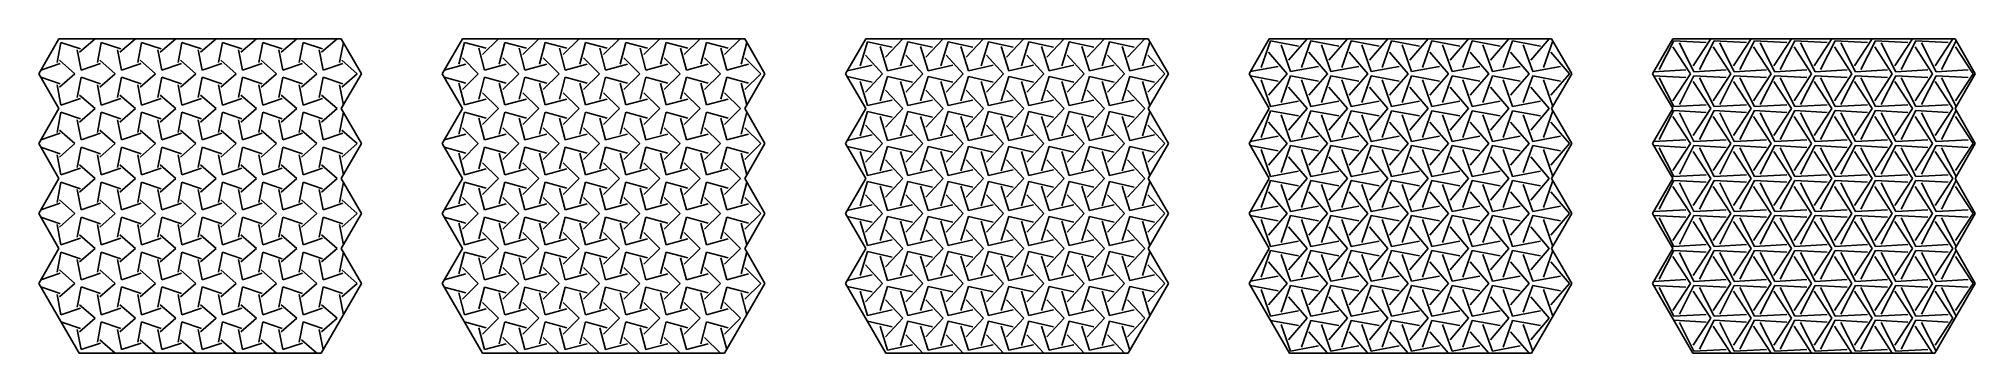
# Model space of a CAD drawing. Extents: x -340 to 140, y -39 to 39.
import ezdxf

# ---------------------------------------------------------------- set-up
doc = ezdxf.new("R2010")
doc.units = 0
doc.layers.add('DEFAULT', color=7, linetype='CONTINUOUS')

msp = doc.modelspace()

# ---------------------------------------------------------------- linework, layer by layer
at = {"layer": 'DEFAULT'}
for p, q in [((-340, 30.31), (-335, 38.97)), ((-335, 38.97), (-265, 38.97)), ((-326.03, 38.97), (-329.88, 35.61)), ((-316.03, 38.97), (-319.88, 35.61)), ((-306.03, 38.97), (-309.88, 35.61)), ((-296.03, 38.97), (-299.88, 35.61)), ((-286.03, 38.97), (-289.88, 35.61)), ((-276.03, 38.97), (-279.88, 35.61)), ((-266.03, 38.97), (-269.88, 35.61)), ((-265, 38.97), (-260, 30.31)), ((-240, 30.31), (-235, 38.97)), ((-235, 38.97), (-165, 38.97)), ((-226.04, 38.97), (-230, 35.04)), ((-216.04, 38.97), (-220, 35.04)), ((-206.04, 38.97), (-210, 35.04)), ((-196.04, 38.97), (-200, 35.04)), ((-186.04, 38.97), (-190, 35.04)), ((-176.04, 38.97), (-180, 35.04)), ((-166.04, 38.97), (-170, 35.04)), ((-165, 38.97), (-160, 30.31)), ((-140, 30.31), (-135, 38.97)), ((-135, 38.97), (-65, 38.97)), ((-125.85, 38.97), (-130.11, 34.37)), ((-115.85, 38.97), (-120.11, 34.37)), ((-105.85, 38.97), (-110.11, 34.37)), ((-95.85, 38.97), (-100.11, 34.37)), ((-85.85, 38.97), (-90.11, 34.37)), ((-75.85, 38.97), (-80.11, 34.37)), ((-65.85, 38.97), (-70.11, 34.37)), ((-65, 38.97), (-60, 30.31)), ((-40, 30.31), (-35, 38.97)), ((-37.03, 31.81), (-34.7, 38.46)), ((-35, 38.97), (35, 38.97)), ((-34.7, 38.46), (-27.78, 37.15)), ((-25.59, 38.97), (-30.19, 33.63)), ((-27.03, 31.81), (-24.7, 38.46)), ((-24.7, 38.46), (-17.78, 37.15)), ((-15.59, 38.97), (-20.19, 33.63)), ((-17.03, 31.81), (-14.7, 38.46)), ((-14.7, 38.46), (-7.78, 37.15)), ((-5.59, 38.97), (-10.19, 33.63)), ((-7.03, 31.81), (-4.7, 38.46)), ((-4.7, 38.46), (2.22, 37.15)), ((4.41, 38.97), (-0.19, 33.63)), ((2.97, 31.81), (5.3, 38.46)), ((5.3, 38.46), (12.22, 37.15)), ((14.41, 38.97), (9.81, 33.63)), ((12.97, 31.81), (15.3, 38.46)), ((15.3, 38.46), (22.22, 37.15)), ((24.41, 38.97), (19.81, 33.63)), ((22.97, 31.81), (25.3, 38.46)), ((25.3, 38.46), (32.22, 37.15)), ((34.41, 38.97), (29.81, 33.63)), ((35.3, 38.46), (32.97, 31.81)), ((35, 38.97), (40, 30.31)), ((60, 30.31), (65, 38.97)), ((65.28, 38.48), (61.67, 31.35)), ((65, 38.97), (135, 38.97)), ((73.26, 38.04), (65.28, 38.48)), ((74.44, 38.97), (70.07, 32.28)), ((75.28, 38.48), (71.67, 31.35)), ((83.26, 38.04), (75.28, 38.48)), ((84.44, 38.97), (80.07, 32.28)), ((85.28, 38.48), (81.67, 31.35)), ((93.26, 38.04), (85.28, 38.48)), ((94.44, 38.97), (90.07, 32.28)), ((95.28, 38.48), (91.67, 31.35)), ((103.26, 38.04), (95.28, 38.48)), ((104.44, 38.97), (100.07, 32.28)), ((105.28, 38.48), (101.67, 31.35)), ((113.26, 38.04), (105.28, 38.48)), ((114.44, 38.97), (110.07, 32.28)), ((115.28, 38.48), (111.67, 31.35)), ((123.26, 38.04), (115.28, 38.48)), ((124.44, 38.97), (120.07, 32.28)), ((125.28, 38.48), (121.67, 31.35)), ((133.26, 38.04), (125.28, 38.48)), ((134.44, 38.97), (130.07, 32.28)), ((135.28, 38.48), (131.67, 31.35)), ((135, 38.97), (140, 30.31)), ((-334.49, 38.08), (-335.47, 33.06)), ((-334.88, 33.67), (-331.03, 30.31)), ((-329.65, 36.43), (-334.49, 38.08)), ((-329.49, 31.2), (-330.47, 36.22)), ((-324.49, 38.08), (-325.47, 33.06)), ((-324.88, 33.67), (-321.03, 30.31)), ((-319.65, 36.43), (-324.49, 38.08)), ((-319.49, 31.2), (-320.47, 36.22)), ((-314.49, 38.08), (-315.47, 33.06)), ((-314.88, 33.67), (-311.03, 30.31)), ((-309.65, 36.43), (-314.49, 38.08)), ((-309.49, 31.2), (-310.47, 36.22)), ((-304.49, 38.08), (-305.47, 33.06)), ((-304.88, 33.67), (-301.03, 30.31)), ((-299.65, 36.43), (-304.49, 38.08)), ((-299.49, 31.2), (-300.47, 36.22)), ((-294.49, 38.08), (-295.47, 33.06)), ((-294.88, 33.67), (-291.03, 30.31)), ((-289.65, 36.43), (-294.49, 38.08)), ((-289.49, 31.2), (-290.47, 36.22)), ((-284.49, 38.08), (-285.47, 33.06)), ((-284.88, 33.67), (-281.03, 30.31)), ((-279.65, 36.43), (-284.49, 38.08)), ((-279.49, 31.2), (-280.47, 36.22)), ((-274.49, 38.08), (-275.47, 33.06)), ((-274.88, 33.67), (-271.03, 30.31)), ((-269.65, 36.43), (-274.49, 38.08)), ((-269.49, 31.2), (-270.47, 36.22)), ((-264.49, 38.08), (-265.47, 33.06)), ((-264.88, 33.67), (-261.03, 30.31)), ((-235.9, 32.68), (-234.48, 38.07)), ((-231.04, 30.31), (-235, 34.24)), ((-234.48, 38.07), (-229.1, 36.6)), ((-230.9, 36.61), (-229.48, 31.22)), ((-225.9, 32.68), (-224.48, 38.07)), ((-221.04, 30.31), (-225, 34.24)), ((-224.48, 38.07), (-219.1, 36.6)), ((-220.9, 36.61), (-219.48, 31.22)), ((-215.9, 32.68), (-214.48, 38.07)), ((-211.04, 30.31), (-215, 34.24)), ((-214.48, 38.07), (-209.1, 36.6)), ((-210.9, 36.61), (-209.48, 31.22)), ((-205.9, 32.68), (-204.48, 38.07)), ((-201.04, 30.31), (-205, 34.24)), ((-204.48, 38.07), (-199.1, 36.6)), ((-200.9, 36.61), (-199.48, 31.22)), ((-195.9, 32.68), (-194.48, 38.07)), ((-191.04, 30.31), (-195, 34.24)), ((-194.48, 38.07), (-189.1, 36.6)), ((-190.9, 36.61), (-189.48, 31.22)), ((-185.9, 32.68), (-184.48, 38.07)), ((-181.04, 30.31), (-185, 34.24)), ((-184.48, 38.07), (-179.1, 36.6)), ((-180.9, 36.61), (-179.48, 31.22)), ((-175.9, 32.68), (-174.48, 38.07)), ((-171.04, 30.31), (-175, 34.24)), ((-174.48, 38.07), (-169.1, 36.6)), ((-170.9, 36.61), (-169.48, 31.22)), ((-164.48, 38.07), (-165.9, 32.68)), ((-161.04, 30.31), (-165, 34.24)), ((-134.58, 38.24), (-136.43, 32.24)), ((-135.11, 34.91), (-130.85, 30.31)), ((-128.46, 36.85), (-134.58, 38.24)), ((-129.58, 31.05), (-131.43, 37.04)), ((-124.58, 38.24), (-126.43, 32.24)), ((-125.11, 34.91), (-120.85, 30.31)), ((-118.46, 36.85), (-124.58, 38.24)), ((-119.58, 31.05), (-121.43, 37.04)), ((-114.58, 38.24), (-116.43, 32.24)), ((-115.11, 34.91), (-110.85, 30.31)), ((-108.46, 36.85), (-114.58, 38.24)), ((-109.58, 31.05), (-111.43, 37.04)), ((-104.58, 38.24), (-106.43, 32.24)), ((-105.11, 34.91), (-100.85, 30.31)), ((-98.46, 36.85), (-104.58, 38.24)), ((-99.58, 31.05), (-101.43, 37.04)), ((-94.58, 38.24), (-96.43, 32.24)), ((-95.11, 34.91), (-90.85, 30.31)), ((-88.46, 36.85), (-94.58, 38.24)), ((-89.58, 31.05), (-91.43, 37.04)), ((-84.58, 38.24), (-86.43, 32.24)), ((-85.11, 34.91), (-80.85, 30.31)), ((-78.46, 36.85), (-84.58, 38.24)), ((-79.58, 31.05), (-81.43, 37.04)), ((-74.58, 38.24), (-76.43, 32.24)), ((-75.11, 34.91), (-70.85, 30.31)), ((-68.46, 36.85), (-74.58, 38.24)), ((-69.58, 31.05), (-71.43, 37.04)), ((-64.58, 38.24), (-66.43, 32.24)), ((-65.11, 34.91), (-60.85, 30.31)), ((-30.59, 30.31), (-35.19, 35.65)), ((-32.03, 37.47), (-29.7, 30.82)), ((-20.59, 30.31), (-25.19, 35.65)), ((-22.03, 37.47), (-19.7, 30.82)), ((-10.59, 30.31), (-15.19, 35.65)), ((-12.03, 37.47), (-9.7, 30.82)), ((-0.59, 30.31), (-5.19, 35.65)), ((-2.03, 37.47), (0.3, 30.82)), ((9.41, 30.31), (4.81, 35.65)), ((7.97, 37.47), (10.3, 30.82)), ((19.41, 30.31), (14.81, 35.65)), ((17.97, 37.47), (20.3, 30.82)), ((29.41, 30.31), (24.81, 35.65)), ((27.97, 37.47), (30.3, 30.82)), ((39.41, 30.31), (34.81, 35.65)), ((65.07, 37), (69.44, 30.31)), ((70.28, 30.8), (66.67, 37.93)), ((75.07, 37), (79.44, 30.31)), ((80.28, 30.8), (76.67, 37.93)), ((85.07, 37), (89.44, 30.31)), ((90.28, 30.8), (86.67, 37.93)), ((95.07, 37), (99.44, 30.31)), ((100.28, 30.8), (96.67, 37.93)), ((105.07, 37), (109.44, 30.31)), ((110.28, 30.8), (106.67, 37.93)), ((115.07, 37), (119.44, 30.31)), ((120.28, 30.8), (116.67, 37.93)), ((125.07, 37), (129.44, 30.31)), ((130.28, 30.8), (126.67, 37.93)), ((135.07, 37), (139.44, 30.31)), ((-335, 21.65), (-340, 30.31)), ((-339.49, 31.2), (-334.65, 32.85)), ((-339.49, 29.42), (-334.65, 27.77)), ((-331.03, 30.31), (-334.88, 26.95)), ((-329.49, 29.42), (-330.47, 24.4)), ((-324.65, 32.85), (-329.49, 31.2)), ((-324.65, 27.77), (-329.49, 29.42)), ((-321.03, 30.31), (-324.88, 26.95)), ((-319.49, 29.42), (-320.47, 24.4)), ((-314.65, 32.85), (-319.49, 31.2)), ((-314.65, 27.77), (-319.49, 29.42)), ((-311.03, 30.31), (-314.88, 26.95)), ((-309.49, 29.42), (-310.47, 24.4)), ((-304.65, 32.85), (-309.49, 31.2)), ((-304.65, 27.77), (-309.49, 29.42)), ((-301.03, 30.31), (-304.88, 26.95)), ((-299.49, 29.42), (-300.47, 24.4)), ((-294.65, 32.85), (-299.49, 31.2)), ((-294.65, 27.77), (-299.49, 29.42)), ((-291.03, 30.31), (-294.88, 26.95)), ((-289.49, 29.42), (-290.47, 24.4)), ((-284.65, 32.85), (-289.49, 31.2)), ((-284.65, 27.77), (-289.49, 29.42)), ((-281.03, 30.31), (-284.88, 26.95)), ((-279.49, 29.42), (-280.47, 24.4)), ((-274.65, 32.85), (-279.49, 31.2)), ((-274.65, 27.77), (-279.49, 29.42)), ((-271.03, 30.31), (-274.88, 26.95)), ((-269.49, 29.42), (-270.47, 24.4)), ((-264.65, 32.85), (-269.49, 31.2)), ((-264.65, 27.77), (-269.49, 29.42)), ((-260, 30.31), (-265, 21.65)), ((-261.03, 30.31), (-264.88, 26.95)), ((-235, 21.65), (-240, 30.31)), ((-239.48, 31.22), (-234.1, 32.68)), ((-239.48, 29.41), (-234.1, 27.94)), ((-235, 26.38), (-231.04, 30.31)), ((-230.9, 24.02), (-229.48, 29.41)), ((-229.48, 31.22), (-224.1, 32.68)), ((-229.48, 29.41), (-224.1, 27.94)), ((-225, 26.38), (-221.04, 30.31)), ((-220.9, 24.02), (-219.48, 29.41)), ((-219.48, 31.22), (-214.1, 32.68)), ((-219.48, 29.41), (-214.1, 27.94)), ((-215, 26.38), (-211.04, 30.31)), ((-210.9, 24.02), (-209.48, 29.41)), ((-209.48, 31.22), (-204.1, 32.68)), ((-209.48, 29.41), (-204.1, 27.94)), ((-205, 26.38), (-201.04, 30.31)), ((-200.9, 24.02), (-199.48, 29.41)), ((-199.48, 31.22), (-194.1, 32.68)), ((-199.48, 29.41), (-194.1, 27.94)), ((-195, 26.38), (-191.04, 30.31)), ((-190.9, 24.02), (-189.48, 29.41)), ((-189.48, 31.22), (-184.1, 32.68)), ((-189.48, 29.41), (-184.1, 27.94)), ((-185, 26.38), (-181.04, 30.31)), ((-180.9, 24.02), (-179.48, 29.41)), ((-179.48, 31.22), (-174.1, 32.68)), ((-179.48, 29.41), (-174.1, 27.94)), ((-175, 26.38), (-171.04, 30.31)), ((-170.9, 24.02), (-169.48, 29.41)), ((-169.48, 31.22), (-164.1, 32.68)), ((-169.48, 29.41), (-164.1, 27.94)), ((-160, 30.31), (-165, 21.65)), ((-165, 26.38), (-161.04, 30.31)), ((-135, 21.65), (-140, 30.31)), ((-139.58, 31.05), (-133.46, 32.44)), ((-139.58, 29.58), (-133.46, 28.18)), ((-130.85, 30.31), (-135.11, 25.71)), ((-129.58, 29.58), (-131.43, 23.58)), ((-123.46, 32.44), (-129.58, 31.05)), ((-123.46, 28.18), (-129.58, 29.58)), ((-120.85, 30.31), (-125.11, 25.71)), ((-119.58, 29.58), (-121.43, 23.58)), ((-113.46, 32.44), (-119.58, 31.05)), ((-113.46, 28.18), (-119.58, 29.58)), ((-110.85, 30.31), (-115.11, 25.71)), ((-109.58, 29.58), (-111.43, 23.58)), ((-103.46, 32.44), (-109.58, 31.05)), ((-103.46, 28.18), (-109.58, 29.58)), ((-100.85, 30.31), (-105.11, 25.71)), ((-99.58, 29.58), (-101.43, 23.58)), ((-93.46, 32.44), (-99.58, 31.05)), ((-93.46, 28.18), (-99.58, 29.58)), ((-90.85, 30.31), (-95.11, 25.71)), ((-89.58, 29.58), (-91.43, 23.58)), ((-83.46, 32.44), (-89.58, 31.05)), ((-83.46, 28.18), (-89.58, 29.58)), ((-80.85, 30.31), (-85.11, 25.71)), ((-79.58, 29.58), (-81.43, 23.58)), ((-73.46, 32.44), (-79.58, 31.05)), ((-73.46, 28.18), (-79.58, 29.58)), ((-70.85, 30.31), (-75.11, 25.71)), ((-69.58, 29.58), (-71.43, 23.58)), ((-63.46, 32.44), (-69.58, 31.05)), ((-63.46, 28.18), (-69.58, 29.58)), ((-60.85, 30.31), (-65.11, 25.71)), ((-60, 30.31), (-65, 21.65)), ((-35, 21.65), (-40, 30.31)), ((-39.7, 30.82), (-32.78, 32.13)), ((-39.7, 29.8), (-32.78, 28.49)), ((-37.03, 28.81), (-34.7, 22.16)), ((-35.19, 24.97), (-30.59, 30.31)), ((-32.03, 23.15), (-29.7, 29.8)), ((-29.7, 30.82), (-22.78, 32.13)), ((-29.7, 29.8), (-22.78, 28.49)), ((-27.03, 28.81), (-24.7, 22.16)), ((-25.19, 24.97), (-20.59, 30.31)), ((-22.03, 23.15), (-19.7, 29.8)), ((-19.7, 30.82), (-12.78, 32.13)), ((-19.7, 29.8), (-12.78, 28.49)), ((-17.03, 28.81), (-14.7, 22.16)), ((-15.19, 24.97), (-10.59, 30.31)), ((-12.03, 23.15), (-9.7, 29.8)), ((-9.7, 30.82), (-2.78, 32.13)), ((-9.7, 29.8), (-2.78, 28.49)), ((-7.03, 28.81), (-4.7, 22.16)), ((-5.19, 24.97), (-0.59, 30.31)), ((-2.03, 23.15), (0.3, 29.8)), ((0.3, 30.82), (7.22, 32.13)), ((0.3, 29.8), (7.22, 28.49)), ((2.97, 28.81), (5.3, 22.16)), ((4.81, 24.97), (9.41, 30.31)), ((7.97, 23.15), (10.3, 29.8)), ((10.3, 30.82), (17.22, 32.13)), ((10.3, 29.8), (17.22, 28.49)), ((12.97, 28.81), (15.3, 22.16)), ((14.81, 24.97), (19.41, 30.31)), ((17.97, 23.15), (20.3, 29.8)), ((20.3, 30.82), (27.22, 32.13)), ((20.3, 29.8), (27.22, 28.49)), ((22.97, 28.81), (25.3, 22.16)), ((24.81, 24.97), (29.41, 30.31)), ((27.97, 23.15), (30.3, 29.8)), ((30.3, 30.82), (37.22, 32.13)), ((30.3, 29.8), (37.22, 28.49)), ((35.3, 22.16), (32.97, 28.81)), ((34.81, 24.97), (39.41, 30.31)), ((40, 30.31), (35, 21.65)), ((65, 21.65), (60, 30.31)), ((60.28, 30.8), (68.26, 31.24)), ((60.28, 29.82), (68.26, 29.38)), ((65.28, 22.14), (61.67, 29.27)), ((69.44, 30.31), (65.07, 23.62)), ((70.28, 29.82), (66.67, 22.69)), ((78.26, 31.24), (70.28, 30.8)), ((78.26, 29.38), (70.28, 29.82)), ((75.28, 22.14), (71.67, 29.27)), ((79.44, 30.31), (75.07, 23.62)), ((80.28, 29.82), (76.67, 22.69)), ((88.26, 31.24), (80.28, 30.8)), ((88.26, 29.38), (80.28, 29.82)), ((85.28, 22.14), (81.67, 29.27)), ((89.44, 30.31), (85.07, 23.62)), ((90.28, 29.82), (86.67, 22.69)), ((98.26, 31.24), (90.28, 30.8)), ((98.26, 29.38), (90.28, 29.82)), ((95.28, 22.14), (91.67, 29.27)), ((99.44, 30.31), (95.07, 23.62)), ((100.28, 29.82), (96.67, 22.69)), ((108.26, 31.24), (100.28, 30.8)), ((108.26, 29.38), (100.28, 29.82)), ((105.28, 22.14), (101.67, 29.27)), ((109.44, 30.31), (105.07, 23.62)), ((110.28, 29.82), (106.67, 22.69)), ((118.26, 31.24), (110.28, 30.8)), ((118.26, 29.38), (110.28, 29.82)), ((115.28, 22.14), (111.67, 29.27)), ((119.44, 30.31), (115.07, 23.62)), ((120.28, 29.82), (116.67, 22.69)), ((128.26, 31.24), (120.28, 30.8)), ((128.26, 29.38), (120.28, 29.82)), ((125.28, 22.14), (121.67, 29.27)), ((129.44, 30.31), (125.07, 23.62)), ((130.28, 29.82), (126.67, 22.69)), ((138.26, 31.24), (130.28, 30.8)), ((138.26, 29.38), (130.28, 29.82)), ((135.28, 22.14), (131.67, 29.27)), ((140, 30.31), (135, 21.65)), ((139.44, 30.31), (135.07, 23.62)), ((-334.49, 22.54), (-335.47, 27.56)), ((-329.65, 24.19), (-334.49, 22.54)), ((-329.88, 25.01), (-326.03, 21.65)), ((-324.49, 22.54), (-325.47, 27.56)), ((-319.65, 24.19), (-324.49, 22.54)), ((-319.88, 25.01), (-316.03, 21.65)), ((-314.49, 22.54), (-315.47, 27.56)), ((-309.65, 24.19), (-314.49, 22.54)), ((-309.88, 25.01), (-306.03, 21.65)), ((-304.49, 22.54), (-305.47, 27.56)), ((-299.65, 24.19), (-304.49, 22.54)), ((-299.88, 25.01), (-296.03, 21.65)), ((-294.49, 22.54), (-295.47, 27.56)), ((-289.65, 24.19), (-294.49, 22.54)), ((-289.88, 25.01), (-286.03, 21.65)), ((-284.49, 22.54), (-285.47, 27.56)), ((-279.65, 24.19), (-284.49, 22.54)), ((-279.88, 25.01), (-276.03, 21.65)), ((-274.49, 22.54), (-275.47, 27.56)), ((-269.65, 24.19), (-274.49, 22.54)), ((-269.88, 25.01), (-266.03, 21.65)), ((-264.49, 22.54), (-265.47, 27.56)), ((-235.9, 27.95), (-234.48, 22.56)), ((-234.48, 22.56), (-229.1, 24.02)), ((-226.04, 21.65), (-230, 25.58)), ((-225.9, 27.95), (-224.48, 22.56)), ((-224.48, 22.56), (-219.1, 24.02)), ((-216.04, 21.65), (-220, 25.58)), ((-215.9, 27.95), (-214.48, 22.56)), ((-214.48, 22.56), (-209.1, 24.02)), ((-206.04, 21.65), (-210, 25.58)), ((-205.9, 27.95), (-204.48, 22.56)), ((-204.48, 22.56), (-199.1, 24.02)), ((-196.04, 21.65), (-200, 25.58)), ((-195.9, 27.95), (-194.48, 22.56)), ((-194.48, 22.56), (-189.1, 24.02)), ((-186.04, 21.65), (-190, 25.58)), ((-185.9, 27.95), (-184.48, 22.56)), ((-184.48, 22.56), (-179.1, 24.02)), ((-176.04, 21.65), (-180, 25.58)), ((-175.9, 27.95), (-174.48, 22.56)), ((-174.48, 22.56), (-169.1, 24.02)), ((-166.04, 21.65), (-170, 25.58)), ((-164.48, 22.56), (-165.9, 27.95)), ((-134.58, 22.39), (-136.43, 28.38)), ((-130.11, 26.25), (-125.85, 21.65)), ((-124.58, 22.39), (-126.43, 28.38)), ((-120.11, 26.25), (-115.85, 21.65)), ((-114.58, 22.39), (-116.43, 28.38)), ((-110.11, 26.25), (-105.85, 21.65)), ((-104.58, 22.39), (-106.43, 28.38)), ((-100.11, 26.25), (-95.85, 21.65)), ((-94.58, 22.39), (-96.43, 28.38)), ((-90.11, 26.25), (-85.85, 21.65)), ((-84.58, 22.39), (-86.43, 28.38)), ((-80.11, 26.25), (-75.85, 21.65)), ((-74.58, 22.39), (-76.43, 28.38)), ((-70.11, 26.25), (-65.85, 21.65)), ((-64.58, 22.39), (-66.43, 28.38)), ((-25.59, 21.65), (-30.19, 26.99)), ((-15.59, 21.65), (-20.19, 26.99)), ((-5.59, 21.65), (-10.19, 26.99)), ((4.41, 21.65), (-0.19, 26.99)), ((14.41, 21.65), (9.81, 26.99)), ((24.41, 21.65), (19.81, 26.99)), ((34.41, 21.65), (29.81, 26.99)), ((70.07, 28.34), (74.44, 21.65)), ((80.07, 28.34), (84.44, 21.65)), ((90.07, 28.34), (94.44, 21.65)), ((100.07, 28.34), (104.44, 21.65)), ((110.07, 28.34), (114.44, 21.65)), ((120.07, 28.34), (124.44, 21.65)), ((130.07, 28.34), (134.44, 21.65)), ((-340, 12.99), (-335, 21.65)), ((-334.49, 20.76), (-335.47, 15.74)), ((-329.65, 19.11), (-334.49, 20.76)), ((-326.03, 21.65), (-329.88, 18.29)), ((-324.49, 20.76), (-325.47, 15.74)), ((-319.65, 19.11), (-324.49, 20.76)), ((-316.03, 21.65), (-319.88, 18.29)), ((-314.49, 20.76), (-315.47, 15.74)), ((-309.65, 19.11), (-314.49, 20.76)), ((-306.03, 21.65), (-309.88, 18.29)), ((-304.49, 20.76), (-305.47, 15.74)), ((-299.65, 19.11), (-304.49, 20.76)), ((-296.03, 21.65), (-299.88, 18.29)), ((-294.49, 20.76), (-295.47, 15.74)), ((-289.65, 19.11), (-294.49, 20.76)), ((-286.03, 21.65), (-289.88, 18.29)), ((-284.49, 20.76), (-285.47, 15.74)), ((-279.65, 19.11), (-284.49, 20.76)), ((-276.03, 21.65), (-279.88, 18.29)), ((-274.49, 20.76), (-275.47, 15.74)), ((-269.65, 19.11), (-274.49, 20.76)), ((-266.03, 21.65), (-269.88, 18.29)), ((-264.49, 20.76), (-265.47, 15.74)), ((-265, 21.65), (-260, 12.99)), ((-240, 12.99), (-235, 21.65)), ((-235.9, 15.36), (-234.48, 20.75)), ((-234.48, 20.75), (-229.1, 19.28)), ((-230.9, 19.29), (-229.48, 13.9)), ((-230, 17.72), (-226.04, 21.65)), ((-225.9, 15.36), (-224.48, 20.75)), ((-224.48, 20.75), (-219.1, 19.28)), ((-220.9, 19.29), (-219.48, 13.9)), ((-220, 17.72), (-216.04, 21.65)), ((-215.9, 15.36), (-214.48, 20.75)), ((-214.48, 20.75), (-209.1, 19.28)), ((-210.9, 19.29), (-209.48, 13.9)), ((-210, 17.72), (-206.04, 21.65)), ((-205.9, 15.36), (-204.48, 20.75)), ((-204.48, 20.75), (-199.1, 19.28)), ((-200.9, 19.29), (-199.48, 13.9)), ((-200, 17.72), (-196.04, 21.65)), ((-195.9, 15.36), (-194.48, 20.75)), ((-194.48, 20.75), (-189.1, 19.28)), ((-190.9, 19.29), (-189.48, 13.9)), ((-190, 17.72), (-186.04, 21.65)), ((-185.9, 15.36), (-184.48, 20.75)), ((-184.48, 20.75), (-179.1, 19.28)), ((-180.9, 19.29), (-179.48, 13.9)), ((-180, 17.72), (-176.04, 21.65)), ((-175.9, 15.36), (-174.48, 20.75)), ((-174.48, 20.75), (-169.1, 19.28)), ((-170.9, 19.29), (-169.48, 13.9)), ((-170, 17.72), (-166.04, 21.65)), ((-164.48, 20.75), (-165.9, 15.36)), ((-165, 21.65), (-160, 12.99)), ((-140, 12.99), (-135, 21.65)), ((-134.58, 20.92), (-136.43, 14.92)), ((-128.46, 23.78), (-134.58, 22.39)), ((-128.46, 19.52), (-134.58, 20.92)), ((-129.58, 13.73), (-131.43, 19.72)), ((-125.85, 21.65), (-130.11, 17.05)), ((-124.58, 20.92), (-126.43, 14.92)), ((-118.46, 23.78), (-124.58, 22.39)), ((-118.46, 19.52), (-124.58, 20.92)), ((-119.58, 13.73), (-121.43, 19.72)), ((-115.85, 21.65), (-120.11, 17.05)), ((-114.58, 20.92), (-116.43, 14.92)), ((-108.46, 23.78), (-114.58, 22.39)), ((-108.46, 19.52), (-114.58, 20.92)), ((-109.58, 13.73), (-111.43, 19.72)), ((-105.85, 21.65), (-110.11, 17.05)), ((-104.58, 20.92), (-106.43, 14.92)), ((-98.46, 23.78), (-104.58, 22.39)), ((-98.46, 19.52), (-104.58, 20.92)), ((-99.58, 13.73), (-101.43, 19.72)), ((-95.85, 21.65), (-100.11, 17.05)), ((-94.58, 20.92), (-96.43, 14.92)), ((-88.46, 23.78), (-94.58, 22.39)), ((-88.46, 19.52), (-94.58, 20.92)), ((-89.58, 13.73), (-91.43, 19.72)), ((-85.85, 21.65), (-90.11, 17.05)), ((-84.58, 20.92), (-86.43, 14.92)), ((-78.46, 23.78), (-84.58, 22.39)), ((-78.46, 19.52), (-84.58, 20.92)), ((-79.58, 13.73), (-81.43, 19.72)), ((-75.85, 21.65), (-80.11, 17.05)), ((-74.58, 20.92), (-76.43, 14.92)), ((-68.46, 23.78), (-74.58, 22.39)), ((-68.46, 19.52), (-74.58, 20.92)), ((-69.58, 13.73), (-71.43, 19.72)), ((-65.85, 21.65), (-70.11, 17.05)), ((-64.58, 20.92), (-66.43, 14.92)), ((-65, 21.65), (-60, 12.99)), ((-40, 12.99), (-35, 21.65)), ((-37.03, 14.49), (-34.7, 21.14)), ((-34.7, 22.16), (-27.78, 23.47)), ((-34.7, 21.14), (-27.78, 19.83)), ((-32.03, 20.15), (-29.7, 13.5)), ((-30.19, 16.31), (-25.59, 21.65)), ((-27.03, 14.49), (-24.7, 21.14)), ((-24.7, 22.16), (-17.78, 23.47)), ((-24.7, 21.14), (-17.78, 19.83)), ((-22.03, 20.15), (-19.7, 13.5)), ((-20.19, 16.31), (-15.59, 21.65)), ((-17.03, 14.49), (-14.7, 21.14)), ((-14.7, 22.16), (-7.78, 23.47)), ((-14.7, 21.14), (-7.78, 19.83)), ((-12.03, 20.15), (-9.7, 13.5)), ((-10.19, 16.31), (-5.59, 21.65)), ((-7.03, 14.49), (-4.7, 21.14)), ((-4.7, 22.16), (2.22, 23.47)), ((-4.7, 21.14), (2.22, 19.83)), ((-2.03, 20.15), (0.3, 13.5)), ((-0.19, 16.31), (4.41, 21.65)), ((2.97, 14.49), (5.3, 21.14)), ((5.3, 22.16), (12.22, 23.47)), ((5.3, 21.14), (12.22, 19.83)), ((7.97, 20.15), (10.3, 13.5)), ((9.81, 16.31), (14.41, 21.65)), ((12.97, 14.49), (15.3, 21.14)), ((15.3, 22.16), (22.22, 23.47)), ((15.3, 21.14), (22.22, 19.83)), ((17.97, 20.15), (20.3, 13.5)), ((19.81, 16.31), (24.41, 21.65)), ((22.97, 14.49), (25.3, 21.14)), ((25.3, 22.16), (32.22, 23.47)), ((25.3, 21.14), (32.22, 19.83)), ((27.97, 20.15), (30.3, 13.5)), ((29.81, 16.31), (34.41, 21.65)), ((35.3, 21.14), (32.97, 14.49)), ((35, 21.65), (40, 12.99)), ((60, 12.99), (65, 21.65)), ((65.28, 21.16), (61.67, 14.03)), ((65.07, 19.68), (69.44, 12.99)), ((73.26, 22.58), (65.28, 22.14)), ((73.26, 20.72), (65.28, 21.16)), ((70.28, 13.48), (66.67, 20.61)), ((74.44, 21.65), (70.07, 14.96)), ((75.28, 21.16), (71.67, 14.03)), ((75.07, 19.68), (79.44, 12.99)), ((83.26, 22.58), (75.28, 22.14)), ((83.26, 20.72), (75.28, 21.16)), ((80.28, 13.48), (76.67, 20.61)), ((84.44, 21.65), (80.07, 14.96)), ((85.28, 21.16), (81.67, 14.03)), ((85.07, 19.68), (89.44, 12.99)), ((93.26, 22.58), (85.28, 22.14)), ((93.26, 20.72), (85.28, 21.16)), ((90.28, 13.48), (86.67, 20.61)), ((94.44, 21.65), (90.07, 14.96)), ((95.28, 21.16), (91.67, 14.03)), ((95.07, 19.68), (99.44, 12.99)), ((103.26, 22.58), (95.28, 22.14)), ((103.26, 20.72), (95.28, 21.16)), ((100.28, 13.48), (96.67, 20.61)), ((104.44, 21.65), (100.07, 14.96)), ((105.28, 21.16), (101.67, 14.03)), ((105.07, 19.68), (109.44, 12.99)), ((113.26, 22.58), (105.28, 22.14)), ((113.26, 20.72), (105.28, 21.16)), ((110.28, 13.48), (106.67, 20.61)), ((114.44, 21.65), (110.07, 14.96)), ((115.28, 21.16), (111.67, 14.03)), ((115.07, 19.68), (119.44, 12.99)), ((123.26, 22.58), (115.28, 22.14)), ((123.26, 20.72), (115.28, 21.16)), ((120.28, 13.48), (116.67, 20.61)), ((124.44, 21.65), (120.07, 14.96)), ((125.28, 21.16), (121.67, 14.03)), ((125.07, 19.68), (129.44, 12.99)), ((133.26, 22.58), (125.28, 22.14)), ((133.26, 20.72), (125.28, 21.16)), ((130.28, 13.48), (126.67, 20.61)), ((134.44, 21.65), (130.07, 14.96)), ((135.28, 21.16), (131.67, 14.03)), ((135, 21.65), (140, 12.99)), ((135.07, 19.68), (139.44, 12.99)), ((-339.49, 13.88), (-334.65, 15.53)), ((-334.88, 16.35), (-331.03, 12.99)), ((-329.49, 13.88), (-330.47, 18.9)), ((-324.65, 15.53), (-329.49, 13.88)), ((-324.88, 16.35), (-321.03, 12.99)), ((-319.49, 13.88), (-320.47, 18.9)), ((-314.65, 15.53), (-319.49, 13.88)), ((-314.88, 16.35), (-311.03, 12.99)), ((-309.49, 13.88), (-310.47, 18.9)), ((-304.65, 15.53), (-309.49, 13.88)), ((-304.88, 16.35), (-301.03, 12.99)), ((-299.49, 13.88), (-300.47, 18.9)), ((-294.65, 15.53), (-299.49, 13.88)), ((-294.88, 16.35), (-291.03, 12.99)), ((-289.49, 13.88), (-290.47, 18.9)), ((-284.65, 15.53), (-289.49, 13.88)), ((-284.88, 16.35), (-281.03, 12.99)), ((-279.49, 13.88), (-280.47, 18.9)), ((-274.65, 15.53), (-279.49, 13.88)), ((-274.88, 16.35), (-271.03, 12.99)), ((-269.49, 13.88), (-270.47, 18.9)), ((-264.65, 15.53), (-269.49, 13.88)), ((-264.88, 16.35), (-261.03, 12.99)), ((-239.48, 13.9), (-234.1, 15.36)), ((-231.04, 12.99), (-235, 16.92)), ((-229.48, 13.9), (-224.1, 15.36)), ((-221.04, 12.99), (-225, 16.92)), ((-219.48, 13.9), (-214.1, 15.36)), ((-211.04, 12.99), (-215, 16.92)), ((-209.48, 13.9), (-204.1, 15.36)), ((-201.04, 12.99), (-205, 16.92)), ((-199.48, 13.9), (-194.1, 15.36)), ((-191.04, 12.99), (-195, 16.92)), ((-189.48, 13.9), (-184.1, 15.36)), ((-181.04, 12.99), (-185, 16.92)), ((-179.48, 13.9), (-174.1, 15.36)), ((-171.04, 12.99), (-175, 16.92)), ((-169.48, 13.9), (-164.1, 15.36)), ((-161.04, 12.99), (-165, 16.92)), ((-139.58, 13.73), (-133.46, 15.12)), ((-135.11, 17.59), (-130.85, 12.99)), ((-123.46, 15.12), (-129.58, 13.73)), ((-125.11, 17.59), (-120.85, 12.99)), ((-113.46, 15.12), (-119.58, 13.73)), ((-115.11, 17.59), (-110.85, 12.99)), ((-103.46, 15.12), (-109.58, 13.73)), ((-105.11, 17.59), (-100.85, 12.99)), ((-93.46, 15.12), (-99.58, 13.73)), ((-95.11, 17.59), (-90.85, 12.99)), ((-83.46, 15.12), (-89.58, 13.73)), ((-85.11, 17.59), (-80.85, 12.99)), ((-73.46, 15.12), (-79.58, 13.73)), ((-75.11, 17.59), (-70.85, 12.99)), ((-63.46, 15.12), (-69.58, 13.73)), ((-65.11, 17.59), (-60.85, 12.99)), ((-39.7, 13.5), (-32.78, 14.81)), ((-30.59, 12.99), (-35.19, 18.33)), ((-29.7, 13.5), (-22.78, 14.81)), ((-20.59, 12.99), (-25.19, 18.33)), ((-19.7, 13.5), (-12.78, 14.81)), ((-10.59, 12.99), (-15.19, 18.33)), ((-9.7, 13.5), (-2.78, 14.81)), ((-0.59, 12.99), (-5.19, 18.33)), ((0.3, 13.5), (7.22, 14.81)), ((9.41, 12.99), (4.81, 18.33)), ((10.3, 13.5), (17.22, 14.81)), ((19.41, 12.99), (14.81, 18.33)), ((20.3, 13.5), (27.22, 14.81)), ((29.41, 12.99), (24.81, 18.33)), ((30.3, 13.5), (37.22, 14.81)), ((39.41, 12.99), (34.81, 18.33)), ((-335, 4.33), (-340, 12.99)), ((-339.49, 12.1), (-334.65, 10.45)), ((-334.49, 5.22), (-335.47, 10.24)), ((-331.03, 12.99), (-334.88, 9.63)), ((-329.49, 12.1), (-330.47, 7.08)), ((-324.65, 10.45), (-329.49, 12.1)), ((-324.49, 5.22), (-325.47, 10.24)), ((-321.03, 12.99), (-324.88, 9.63)), ((-319.49, 12.1), (-320.47, 7.08)), ((-314.65, 10.45), (-319.49, 12.1)), ((-314.49, 5.22), (-315.47, 10.24)), ((-311.03, 12.99), (-314.88, 9.63)), ((-309.49, 12.1), (-310.47, 7.08)), ((-304.65, 10.45), (-309.49, 12.1)), ((-304.49, 5.22), (-305.47, 10.24)), ((-301.03, 12.99), (-304.88, 9.63)), ((-299.49, 12.1), (-300.47, 7.08)), ((-294.65, 10.45), (-299.49, 12.1)), ((-294.49, 5.22), (-295.47, 10.24)), ((-291.03, 12.99), (-294.88, 9.63)), ((-289.49, 12.1), (-290.47, 7.08)), ((-284.65, 10.45), (-289.49, 12.1)), ((-284.49, 5.22), (-285.47, 10.24)), ((-281.03, 12.99), (-284.88, 9.63)), ((-279.49, 12.1), (-280.47, 7.08)), ((-274.65, 10.45), (-279.49, 12.1)), ((-274.49, 5.22), (-275.47, 10.24)), ((-271.03, 12.99), (-274.88, 9.63)), ((-269.49, 12.1), (-270.47, 7.08)), ((-264.65, 10.45), (-269.49, 12.1)), ((-264.49, 5.22), (-265.47, 10.24)), ((-260, 12.99), (-265, 4.33)), ((-261.03, 12.99), (-264.88, 9.63)), ((-235, 4.33), (-240, 12.99)), ((-239.48, 12.09), (-234.1, 10.62)), ((-235.9, 10.63), (-234.48, 5.24)), ((-235, 9.06), (-231.04, 12.99)), ((-230.9, 6.7), (-229.48, 12.09)), ((-229.48, 12.09), (-224.1, 10.62)), ((-225.9, 10.63), (-224.48, 5.24)), ((-225, 9.06), (-221.04, 12.99)), ((-220.9, 6.7), (-219.48, 12.09)), ((-219.48, 12.09), (-214.1, 10.62)), ((-215.9, 10.63), (-214.48, 5.24)), ((-215, 9.06), (-211.04, 12.99)), ((-210.9, 6.7), (-209.48, 12.09)), ((-209.48, 12.09), (-204.1, 10.62)), ((-205.9, 10.63), (-204.48, 5.24)), ((-205, 9.06), (-201.04, 12.99)), ((-200.9, 6.7), (-199.48, 12.09)), ((-199.48, 12.09), (-194.1, 10.62)), ((-195.9, 10.63), (-194.48, 5.24)), ((-195, 9.06), (-191.04, 12.99)), ((-190.9, 6.7), (-189.48, 12.09)), ((-189.48, 12.09), (-184.1, 10.62)), ((-185.9, 10.63), (-184.48, 5.24)), ((-185, 9.06), (-181.04, 12.99)), ((-180.9, 6.7), (-179.48, 12.09)), ((-179.48, 12.09), (-174.1, 10.62)), ((-175.9, 10.63), (-174.48, 5.24)), ((-175, 9.06), (-171.04, 12.99)), ((-170.9, 6.7), (-169.48, 12.09)), ((-169.48, 12.09), (-164.1, 10.62)), ((-164.48, 5.24), (-165.9, 10.63)), ((-160, 12.99), (-165, 4.33)), ((-165, 9.06), (-161.04, 12.99)), ((-135, 4.33), (-140, 12.99)), ((-139.58, 12.26), (-133.46, 10.86)), ((-134.58, 5.07), (-136.43, 11.06)), ((-130.85, 12.99), (-135.11, 8.39)), ((-129.58, 12.26), (-131.43, 6.26)), ((-123.46, 10.86), (-129.58, 12.26)), ((-124.58, 5.07), (-126.43, 11.06)), ((-120.85, 12.99), (-125.11, 8.39)), ((-119.58, 12.26), (-121.43, 6.26)), ((-113.46, 10.86), (-119.58, 12.26)), ((-114.58, 5.07), (-116.43, 11.06)), ((-110.85, 12.99), (-115.11, 8.39)), ((-109.58, 12.26), (-111.43, 6.26)), ((-103.46, 10.86), (-109.58, 12.26)), ((-104.58, 5.07), (-106.43, 11.06)), ((-100.85, 12.99), (-105.11, 8.39)), ((-99.58, 12.26), (-101.43, 6.26)), ((-93.46, 10.86), (-99.58, 12.26)), ((-94.58, 5.07), (-96.43, 11.06)), ((-90.85, 12.99), (-95.11, 8.39)), ((-89.58, 12.26), (-91.43, 6.26)), ((-83.46, 10.86), (-89.58, 12.26)), ((-84.58, 5.07), (-86.43, 11.06)), ((-80.85, 12.99), (-85.11, 8.39)), ((-79.58, 12.26), (-81.43, 6.26)), ((-73.46, 10.86), (-79.58, 12.26)), ((-74.58, 5.07), (-76.43, 11.06)), ((-70.85, 12.99), (-75.11, 8.39)), ((-69.58, 12.26), (-71.43, 6.26)), ((-63.46, 10.86), (-69.58, 12.26)), ((-64.58, 5.07), (-66.43, 11.06)), ((-60.85, 12.99), (-65.11, 8.39)), ((-60, 12.99), (-65, 4.33)), ((-35, 4.33), (-40, 12.99)), ((-39.7, 12.48), (-32.78, 11.17)), ((-37.03, 11.49), (-34.7, 4.84)), ((-35.19, 7.65), (-30.59, 12.99)), ((-32.03, 5.83), (-29.7, 12.48)), ((-25.59, 4.33), (-30.19, 9.67)), ((-29.7, 12.48), (-22.78, 11.17)), ((-27.03, 11.49), (-24.7, 4.84)), ((-25.19, 7.65), (-20.59, 12.99)), ((-22.03, 5.83), (-19.7, 12.48)), ((-15.59, 4.33), (-20.19, 9.67)), ((-19.7, 12.48), (-12.78, 11.17)), ((-17.03, 11.49), (-14.7, 4.84)), ((-15.19, 7.65), (-10.59, 12.99)), ((-12.03, 5.83), (-9.7, 12.48)), ((-5.59, 4.33), (-10.19, 9.67)), ((-9.7, 12.48), (-2.78, 11.17)), ((-7.03, 11.49), (-4.7, 4.84)), ((-5.19, 7.65), (-0.59, 12.99)), ((-2.03, 5.83), (0.3, 12.48)), ((4.41, 4.33), (-0.19, 9.67)), ((0.3, 12.48), (7.22, 11.17)), ((2.97, 11.49), (5.3, 4.84)), ((4.81, 7.65), (9.41, 12.99)), ((7.97, 5.83), (10.3, 12.48)), ((14.41, 4.33), (9.81, 9.67)), ((10.3, 12.48), (17.22, 11.17)), ((12.97, 11.49), (15.3, 4.84)), ((14.81, 7.65), (19.41, 12.99)), ((17.97, 5.83), (20.3, 12.48)), ((24.41, 4.33), (19.81, 9.67)), ((20.3, 12.48), (27.22, 11.17)), ((22.97, 11.49), (25.3, 4.84)), ((24.81, 7.65), (29.41, 12.99)), ((27.97, 5.83), (30.3, 12.48)), ((34.41, 4.33), (29.81, 9.67)), ((30.3, 12.48), (37.22, 11.17)), ((35.3, 4.84), (32.97, 11.49)), ((34.81, 7.65), (39.41, 12.99)), ((40, 12.99), (35, 4.33)), ((65, 4.33), (60, 12.99)), ((60.28, 13.48), (68.26, 13.92)), ((60.28, 12.5), (68.26, 12.06)), ((65.28, 4.82), (61.67, 11.95)), ((69.44, 12.99), (65.07, 6.3)), ((70.28, 12.5), (66.67, 5.37)), ((70.07, 11.02), (74.44, 4.33)), ((78.26, 13.92), (70.28, 13.48)), ((78.26, 12.06), (70.28, 12.5)), ((75.28, 4.82), (71.67, 11.95)), ((79.44, 12.99), (75.07, 6.3)), ((80.28, 12.5), (76.67, 5.37)), ((80.07, 11.02), (84.44, 4.33)), ((88.26, 13.92), (80.28, 13.48)), ((88.26, 12.06), (80.28, 12.5)), ((85.28, 4.82), (81.67, 11.95)), ((89.44, 12.99), (85.07, 6.3)), ((90.28, 12.5), (86.67, 5.37)), ((90.07, 11.02), (94.44, 4.33)), ((98.26, 13.92), (90.28, 13.48)), ((98.26, 12.06), (90.28, 12.5)), ((95.28, 4.82), (91.67, 11.95)), ((99.44, 12.99), (95.07, 6.3)), ((100.28, 12.5), (96.67, 5.37)), ((100.07, 11.02), (104.44, 4.33)), ((108.26, 13.92), (100.28, 13.48)), ((108.26, 12.06), (100.28, 12.5)), ((105.28, 4.82), (101.67, 11.95)), ((109.44, 12.99), (105.07, 6.3)), ((110.28, 12.5), (106.67, 5.37)), ((110.07, 11.02), (114.44, 4.33)), ((118.26, 13.92), (110.28, 13.48)), ((118.26, 12.06), (110.28, 12.5)), ((115.28, 4.82), (111.67, 11.95)), ((119.44, 12.99), (115.07, 6.3)), ((120.28, 12.5), (116.67, 5.37)), ((120.07, 11.02), (124.44, 4.33)), ((128.26, 13.92), (120.28, 13.48)), ((128.26, 12.06), (120.28, 12.5)), ((125.28, 4.82), (121.67, 11.95)), ((129.44, 12.99), (125.07, 6.3)), ((130.28, 12.5), (126.67, 5.37)), ((130.07, 11.02), (134.44, 4.33)), ((138.26, 13.92), (130.28, 13.48)), ((138.26, 12.06), (130.28, 12.5)), ((135.28, 4.82), (131.67, 11.95)), ((140, 12.99), (135, 4.33)), ((139.44, 12.99), (135.07, 6.3)), ((-329.65, 6.87), (-334.49, 5.22)), ((-329.88, 7.69), (-326.03, 4.33)), ((-319.65, 6.87), (-324.49, 5.22)), ((-319.88, 7.69), (-316.03, 4.33)), ((-309.65, 6.87), (-314.49, 5.22)), ((-309.88, 7.69), (-306.03, 4.33)), ((-299.65, 6.87), (-304.49, 5.22)), ((-299.88, 7.69), (-296.03, 4.33)), ((-289.65, 6.87), (-294.49, 5.22)), ((-289.88, 7.69), (-286.03, 4.33)), ((-279.65, 6.87), (-284.49, 5.22)), ((-279.88, 7.69), (-276.03, 4.33)), ((-269.65, 6.87), (-274.49, 5.22)), ((-269.88, 7.69), (-266.03, 4.33)), ((-234.48, 5.24), (-229.1, 6.7)), ((-226.04, 4.33), (-230, 8.26)), ((-224.48, 5.24), (-219.1, 6.7)), ((-216.04, 4.33), (-220, 8.26)), ((-214.48, 5.24), (-209.1, 6.7)), ((-206.04, 4.33), (-210, 8.26)), ((-204.48, 5.24), (-199.1, 6.7)), ((-196.04, 4.33), (-200, 8.26)), ((-194.48, 5.24), (-189.1, 6.7)), ((-186.04, 4.33), (-190, 8.26)), ((-184.48, 5.24), (-179.1, 6.7)), ((-176.04, 4.33), (-180, 8.26)), ((-174.48, 5.24), (-169.1, 6.7)), ((-166.04, 4.33), (-170, 8.26)), ((-128.46, 6.46), (-134.58, 5.07)), ((-130.11, 8.93), (-125.85, 4.33)), ((-118.46, 6.46), (-124.58, 5.07)), ((-120.11, 8.93), (-115.85, 4.33)), ((-108.46, 6.46), (-114.58, 5.07)), ((-110.11, 8.93), (-105.85, 4.33)), ((-98.46, 6.46), (-104.58, 5.07)), ((-100.11, 8.93), (-95.85, 4.33)), ((-88.46, 6.46), (-94.58, 5.07)), ((-90.11, 8.93), (-85.85, 4.33)), ((-78.46, 6.46), (-84.58, 5.07)), ((-80.11, 8.93), (-75.85, 4.33)), ((-68.46, 6.46), (-74.58, 5.07)), ((-70.11, 8.93), (-65.85, 4.33)), ((-34.7, 4.84), (-27.78, 6.15)), ((-24.7, 4.84), (-17.78, 6.15)), ((-14.7, 4.84), (-7.78, 6.15)), ((-4.7, 4.84), (2.22, 6.15)), ((5.3, 4.84), (12.22, 6.15)), ((15.3, 4.84), (22.22, 6.15)), ((25.3, 4.84), (32.22, 6.15)), ((73.26, 5.26), (65.28, 4.82)), ((83.26, 5.26), (75.28, 4.82)), ((93.26, 5.26), (85.28, 4.82)), ((103.26, 5.26), (95.28, 4.82)), ((113.26, 5.26), (105.28, 4.82)), ((123.26, 5.26), (115.28, 4.82)), ((133.26, 5.26), (125.28, 4.82)), ((-340, -4.33), (-335, 4.33)), ((-334.49, 3.44), (-335.47, -1.58)), ((-329.65, 1.79), (-334.49, 3.44)), ((-329.49, -3.44), (-330.47, 1.58)), ((-326.03, 4.33), (-329.88, 0.97)), ((-324.49, 3.44), (-325.47, -1.58)), ((-319.65, 1.79), (-324.49, 3.44)), ((-319.49, -3.44), (-320.47, 1.58)), ((-316.03, 4.33), (-319.88, 0.97)), ((-314.49, 3.44), (-315.47, -1.58)), ((-309.65, 1.79), (-314.49, 3.44)), ((-309.49, -3.44), (-310.47, 1.58)), ((-306.03, 4.33), (-309.88, 0.97)), ((-304.49, 3.44), (-305.47, -1.58)), ((-299.65, 1.79), (-304.49, 3.44)), ((-299.49, -3.44), (-300.47, 1.58)), ((-296.03, 4.33), (-299.88, 0.97)), ((-294.49, 3.44), (-295.47, -1.58)), ((-289.65, 1.79), (-294.49, 3.44)), ((-289.49, -3.44), (-290.47, 1.58)), ((-286.03, 4.33), (-289.88, 0.97)), ((-284.49, 3.44), (-285.47, -1.58)), ((-279.65, 1.79), (-284.49, 3.44)), ((-279.49, -3.44), (-280.47, 1.58)), ((-276.03, 4.33), (-279.88, 0.97)), ((-274.49, 3.44), (-275.47, -1.58)), ((-269.65, 1.79), (-274.49, 3.44)), ((-269.49, -3.44), (-270.47, 1.58)), ((-266.03, 4.33), (-269.88, 0.97)), ((-264.49, 3.44), (-265.47, -1.58)), ((-265, 4.33), (-260, -4.33)), ((-240, -4.33), (-235, 4.33)), ((-235.9, -1.97), (-234.48, 3.43)), ((-234.48, 3.43), (-229.1, 1.96)), ((-230.9, 1.97), (-229.48, -3.43)), ((-230, 0.4), (-226.04, 4.33)), ((-225.9, -1.97), (-224.48, 3.43)), ((-224.48, 3.43), (-219.1, 1.96)), ((-220.9, 1.97), (-219.48, -3.43)), ((-220, 0.4), (-216.04, 4.33)), ((-215.9, -1.97), (-214.48, 3.43)), ((-214.48, 3.43), (-209.1, 1.96)), ((-210.9, 1.97), (-209.48, -3.43)), ((-210, 0.4), (-206.04, 4.33)), ((-205.9, -1.97), (-204.48, 3.43)), ((-204.48, 3.43), (-199.1, 1.96)), ((-200.9, 1.97), (-199.48, -3.43)), ((-200, 0.4), (-196.04, 4.33)), ((-195.9, -1.97), (-194.48, 3.43)), ((-194.48, 3.43), (-189.1, 1.96)), ((-190.9, 1.97), (-189.48, -3.43)), ((-190, 0.4), (-186.04, 4.33)), ((-185.9, -1.97), (-184.48, 3.43)), ((-184.48, 3.43), (-179.1, 1.96)), ((-180.9, 1.97), (-179.48, -3.43)), ((-180, 0.4), (-176.04, 4.33)), ((-175.9, -1.97), (-174.48, 3.43)), ((-174.48, 3.43), (-169.1, 1.96)), ((-170.9, 1.97), (-169.48, -3.43)), ((-170, 0.4), (-166.04, 4.33)), ((-164.48, 3.43), (-165.9, -1.97)), ((-165, 4.33), (-160, -4.33)), ((-140, -4.33), (-135, 4.33)), ((-134.58, 3.59), (-136.43, -2.4)), ((-135.11, 0.27), (-130.85, -4.33)), ((-128.46, 2.2), (-134.58, 3.59)), ((-129.58, -3.59), (-131.43, 2.4)), ((-125.85, 4.33), (-130.11, -0.27)), ((-124.58, 3.59), (-126.43, -2.4)), ((-125.11, 0.27), (-120.85, -4.33)), ((-118.46, 2.2), (-124.58, 3.59)), ((-119.58, -3.59), (-121.43, 2.4)), ((-115.85, 4.33), (-120.11, -0.27)), ((-114.58, 3.59), (-116.43, -2.4)), ((-115.11, 0.27), (-110.85, -4.33)), ((-108.46, 2.2), (-114.58, 3.59)), ((-109.58, -3.59), (-111.43, 2.4)), ((-105.85, 4.33), (-110.11, -0.27)), ((-104.58, 3.59), (-106.43, -2.4)), ((-105.11, 0.27), (-100.85, -4.33)), ((-98.46, 2.2), (-104.58, 3.59)), ((-99.58, -3.59), (-101.43, 2.4)), ((-95.85, 4.33), (-100.11, -0.27)), ((-94.58, 3.59), (-96.43, -2.4)), ((-95.11, 0.27), (-90.85, -4.33)), ((-88.46, 2.2), (-94.58, 3.59)), ((-89.58, -3.59), (-91.43, 2.4)), ((-85.85, 4.33), (-90.11, -0.27)), ((-84.58, 3.59), (-86.43, -2.4)), ((-85.11, 0.27), (-80.85, -4.33)), ((-78.46, 2.2), (-84.58, 3.59)), ((-79.58, -3.59), (-81.43, 2.4)), ((-75.85, 4.33), (-80.11, -0.27)), ((-74.58, 3.59), (-76.43, -2.4)), ((-75.11, 0.27), (-70.85, -4.33)), ((-68.46, 2.2), (-74.58, 3.59)), ((-69.58, -3.59), (-71.43, 2.4)), ((-65.85, 4.33), (-70.11, -0.27)), ((-64.58, 3.59), (-66.43, -2.4)), ((-65.11, 0.27), (-60.85, -4.33)), ((-65, 4.33), (-60, -4.33)), ((-40, -4.33), (-35, 4.33)), ((-37.03, -2.83), (-34.7, 3.82)), ((-30.59, -4.33), (-35.19, 1.01)), ((-34.7, 3.82), (-27.78, 2.51)), ((-32.03, 2.83), (-29.7, -3.82)), ((-30.19, -1.01), (-25.59, 4.33)), ((-27.03, -2.83), (-24.7, 3.82)), ((-20.59, -4.33), (-25.19, 1.01)), ((-24.7, 3.82), (-17.78, 2.51)), ((-22.03, 2.83), (-19.7, -3.82)), ((-20.19, -1.01), (-15.59, 4.33)), ((-17.03, -2.83), (-14.7, 3.82)), ((-10.59, -4.33), (-15.19, 1.01)), ((-14.7, 3.82), (-7.78, 2.51)), ((-12.03, 2.83), (-9.7, -3.82)), ((-10.19, -1.01), (-5.59, 4.33)), ((-7.03, -2.83), (-4.7, 3.82)), ((-0.59, -4.33), (-5.19, 1.01)), ((-4.7, 3.82), (2.22, 2.51)), ((-2.03, 2.83), (0.3, -3.82)), ((-0.19, -1.01), (4.41, 4.33)), ((2.97, -2.83), (5.3, 3.82)), ((9.41, -4.33), (4.81, 1.01)), ((5.3, 3.82), (12.22, 2.51)), ((7.97, 2.83), (10.3, -3.82)), ((9.81, -1.01), (14.41, 4.33)), ((12.97, -2.83), (15.3, 3.82)), ((19.41, -4.33), (14.81, 1.01)), ((15.3, 3.82), (22.22, 2.51)), ((17.97, 2.83), (20.3, -3.82)), ((19.81, -1.01), (24.41, 4.33)), ((22.97, -2.83), (25.3, 3.82)), ((29.41, -4.33), (24.81, 1.01)), ((25.3, 3.82), (32.22, 2.51)), ((27.97, 2.83), (30.3, -3.82)), ((29.81, -1.01), (34.41, 4.33)), ((35.3, 3.82), (32.97, -2.83)), ((39.41, -4.33), (34.81, 1.01)), ((35, 4.33), (40, -4.33)), ((60, -4.33), (65, 4.33)), ((65.28, 3.84), (61.67, -3.29)), ((65.07, 2.36), (69.44, -4.33)), ((73.26, 3.4), (65.28, 3.84)), ((70.28, -3.84), (66.67, 3.29)), ((74.44, 4.33), (70.07, -2.36)), ((75.28, 3.84), (71.67, -3.29)), ((75.07, 2.36), (79.44, -4.33)), ((83.26, 3.4), (75.28, 3.84)), ((80.28, -3.84), (76.67, 3.29)), ((84.44, 4.33), (80.07, -2.36)), ((85.28, 3.84), (81.67, -3.29)), ((85.07, 2.36), (89.44, -4.33)), ((93.26, 3.4), (85.28, 3.84)), ((90.28, -3.84), (86.67, 3.29)), ((94.44, 4.33), (90.07, -2.36)), ((95.28, 3.84), (91.67, -3.29)), ((95.07, 2.36), (99.44, -4.33)), ((103.26, 3.4), (95.28, 3.84)), ((100.28, -3.84), (96.67, 3.29)), ((104.44, 4.33), (100.07, -2.36)), ((105.28, 3.84), (101.67, -3.29)), ((105.07, 2.36), (109.44, -4.33)), ((113.26, 3.4), (105.28, 3.84)), ((110.28, -3.84), (106.67, 3.29)), ((114.44, 4.33), (110.07, -2.36)), ((115.28, 3.84), (111.67, -3.29)), ((115.07, 2.36), (119.44, -4.33)), ((123.26, 3.4), (115.28, 3.84)), ((120.28, -3.84), (116.67, 3.29)), ((124.44, 4.33), (120.07, -2.36)), ((125.28, 3.84), (121.67, -3.29)), ((125.07, 2.36), (129.44, -4.33)), ((133.26, 3.4), (125.28, 3.84)), ((130.28, -3.84), (126.67, 3.29)), ((134.44, 4.33), (130.07, -2.36)), ((135.28, 3.84), (131.67, -3.29)), ((135, 4.33), (140, -4.33)), ((135.07, 2.36), (139.44, -4.33)), ((-335, -12.99), (-340, -4.33)), ((-339.49, -3.44), (-334.65, -1.79)), ((-334.88, -0.97), (-331.03, -4.33)), ((-331.03, -4.33), (-334.88, -7.69)), ((-324.65, -1.79), (-329.49, -3.44)), ((-324.88, -0.97), (-321.03, -4.33)), ((-321.03, -4.33), (-324.88, -7.69)), ((-314.65, -1.79), (-319.49, -3.44)), ((-314.88, -0.97), (-311.03, -4.33)), ((-311.03, -4.33), (-314.88, -7.69)), ((-304.65, -1.79), (-309.49, -3.44)), ((-304.88, -0.97), (-301.03, -4.33)), ((-301.03, -4.33), (-304.88, -7.69)), ((-294.65, -1.79), (-299.49, -3.44)), ((-294.88, -0.97), (-291.03, -4.33)), ((-291.03, -4.33), (-294.88, -7.69)), ((-284.65, -1.79), (-289.49, -3.44)), ((-284.88, -0.97), (-281.03, -4.33)), ((-281.03, -4.33), (-284.88, -7.69)), ((-274.65, -1.79), (-279.49, -3.44)), ((-274.88, -0.97), (-271.03, -4.33)), ((-271.03, -4.33), (-274.88, -7.69)), ((-264.65, -1.79), (-269.49, -3.44)), ((-260, -4.33), (-265, -12.99)), ((-264.88, -0.97), (-261.03, -4.33)), ((-261.03, -4.33), (-264.88, -7.69)), ((-235, -12.99), (-240, -4.33)), ((-239.48, -3.43), (-234.1, -1.96)), ((-231.04, -4.33), (-235, -0.4)), ((-235, -8.26), (-231.04, -4.33)), ((-229.48, -3.43), (-224.1, -1.96)), ((-221.04, -4.33), (-225, -0.4)), ((-225, -8.26), (-221.04, -4.33)), ((-219.48, -3.43), (-214.1, -1.96)), ((-211.04, -4.33), (-215, -0.4)), ((-215, -8.26), (-211.04, -4.33)), ((-209.48, -3.43), (-204.1, -1.96)), ((-201.04, -4.33), (-205, -0.4)), ((-205, -8.26), (-201.04, -4.33)), ((-199.48, -3.43), (-194.1, -1.96)), ((-191.04, -4.33), (-195, -0.4)), ((-195, -8.26), (-191.04, -4.33)), ((-189.48, -3.43), (-184.1, -1.96)), ((-181.04, -4.33), (-185, -0.4)), ((-185, -8.26), (-181.04, -4.33)), ((-179.48, -3.43), (-174.1, -1.96)), ((-171.04, -4.33), (-175, -0.4)), ((-175, -8.26), (-171.04, -4.33)), ((-169.48, -3.43), (-164.1, -1.96)), ((-161.04, -4.33), (-165, -0.4)), ((-160, -4.33), (-165, -12.99)), ((-165, -8.26), (-161.04, -4.33)), ((-135, -12.99), (-140, -4.33)), ((-139.58, -3.59), (-133.46, -2.2)), ((-130.85, -4.33), (-135.11, -8.93)), ((-123.46, -2.2), (-129.58, -3.59)), ((-120.85, -4.33), (-125.11, -8.93)), ((-113.46, -2.2), (-119.58, -3.59)), ((-110.85, -4.33), (-115.11, -8.93)), ((-103.46, -2.2), (-109.58, -3.59)), ((-100.85, -4.33), (-105.11, -8.93)), ((-93.46, -2.2), (-99.58, -3.59)), ((-90.85, -4.33), (-95.11, -8.93)), ((-83.46, -2.2), (-89.58, -3.59)), ((-80.85, -4.33), (-85.11, -8.93)), ((-73.46, -2.2), (-79.58, -3.59)), ((-70.85, -4.33), (-75.11, -8.93)), ((-63.46, -2.2), (-69.58, -3.59)), ((-60.85, -4.33), (-65.11, -8.93)), ((-60, -4.33), (-65, -12.99)), ((-35, -12.99), (-40, -4.33)), ((-39.7, -3.82), (-32.78, -2.51)), ((-35.19, -9.67), (-30.59, -4.33)), ((-29.7, -3.82), (-22.78, -2.51)), ((-25.19, -9.67), (-20.59, -4.33)), ((-19.7, -3.82), (-12.78, -2.51)), ((-15.19, -9.67), (-10.59, -4.33)), ((-9.7, -3.82), (-2.78, -2.51)), ((-5.19, -9.67), (-0.59, -4.33)), ((0.3, -3.82), (7.22, -2.51)), ((4.81, -9.67), (9.41, -4.33)), ((10.3, -3.82), (17.22, -2.51)), ((14.81, -9.67), (19.41, -4.33)), ((20.3, -3.82), (27.22, -2.51)), ((24.81, -9.67), (29.41, -4.33)), ((30.3, -3.82), (37.22, -2.51)), ((34.81, -9.67), (39.41, -4.33)), ((40, -4.33), (35, -12.99)), ((65, -12.99), (60, -4.33)), ((60.28, -3.84), (68.26, -3.4)), ((69.44, -4.33), (65.07, -11.02)), ((78.26, -3.4), (70.28, -3.84)), ((79.44, -4.33), (75.07, -11.02)), ((88.26, -3.4), (80.28, -3.84)), ((89.44, -4.33), (85.07, -11.02)), ((98.26, -3.4), (90.28, -3.84)), ((99.44, -4.33), (95.07, -11.02)), ((108.26, -3.4), (100.28, -3.84)), ((109.44, -4.33), (105.07, -11.02)), ((118.26, -3.4), (110.28, -3.84)), ((119.44, -4.33), (115.07, -11.02)), ((128.26, -3.4), (120.28, -3.84)), ((129.44, -4.33), (125.07, -11.02)), ((138.26, -3.4), (130.28, -3.84)), ((140, -4.33), (135, -12.99)), ((139.44, -4.33), (135.07, -11.02)), ((-339.49, -5.22), (-334.65, -6.87)), ((-334.49, -12.1), (-335.47, -7.08)), ((-329.49, -5.22), (-330.47, -10.24)), ((-324.65, -6.87), (-329.49, -5.22)), ((-324.49, -12.1), (-325.47, -7.08)), ((-319.49, -5.22), (-320.47, -10.24)), ((-314.65, -6.87), (-319.49, -5.22)), ((-314.49, -12.1), (-315.47, -7.08)), ((-309.49, -5.22), (-310.47, -10.24)), ((-304.65, -6.87), (-309.49, -5.22)), ((-304.49, -12.1), (-305.47, -7.08)), ((-299.49, -5.22), (-300.47, -10.24)), ((-294.65, -6.87), (-299.49, -5.22)), ((-294.49, -12.1), (-295.47, -7.08)), ((-289.49, -5.22), (-290.47, -10.24)), ((-284.65, -6.87), (-289.49, -5.22)), ((-284.49, -12.1), (-285.47, -7.08)), ((-279.49, -5.22), (-280.47, -10.24)), ((-274.65, -6.87), (-279.49, -5.22)), ((-274.49, -12.1), (-275.47, -7.08)), ((-269.49, -5.22), (-270.47, -10.24)), ((-264.65, -6.87), (-269.49, -5.22)), ((-264.49, -12.1), (-265.47, -7.08)), ((-239.48, -5.24), (-234.1, -6.7)), ((-235.9, -6.7), (-234.48, -12.09)), ((-230.9, -10.63), (-229.48, -5.24)), ((-226.04, -12.99), (-230, -9.06)), ((-229.48, -5.24), (-224.1, -6.7)), ((-225.9, -6.7), (-224.48, -12.09)), ((-220.9, -10.63), (-219.48, -5.24)), ((-216.04, -12.99), (-220, -9.06)), ((-219.48, -5.24), (-214.1, -6.7)), ((-215.9, -6.7), (-214.48, -12.09)), ((-210.9, -10.63), (-209.48, -5.24)), ((-206.04, -12.99), (-210, -9.06)), ((-209.48, -5.24), (-204.1, -6.7)), ((-205.9, -6.7), (-204.48, -12.09)), ((-200.9, -10.63), (-199.48, -5.24)), ((-196.04, -12.99), (-200, -9.06)), ((-199.48, -5.24), (-194.1, -6.7)), ((-195.9, -6.7), (-194.48, -12.09)), ((-190.9, -10.63), (-189.48, -5.24)), ((-186.04, -12.99), (-190, -9.06)), ((-189.48, -5.24), (-184.1, -6.7)), ((-185.9, -6.7), (-184.48, -12.09)), ((-180.9, -10.63), (-179.48, -5.24)), ((-176.04, -12.99), (-180, -9.06)), ((-179.48, -5.24), (-174.1, -6.7)), ((-175.9, -6.7), (-174.48, -12.09)), ((-170.9, -10.63), (-169.48, -5.24)), ((-166.04, -12.99), (-170, -9.06)), ((-169.48, -5.24), (-164.1, -6.7)), ((-164.48, -12.09), (-165.9, -6.7)), ((-139.58, -5.07), (-133.46, -6.46)), ((-134.58, -12.26), (-136.43, -6.26)), ((-129.58, -5.07), (-131.43, -11.06)), ((-130.11, -8.39), (-125.85, -12.99)), ((-123.46, -6.46), (-129.58, -5.07)), ((-124.58, -12.26), (-126.43, -6.26)), ((-119.58, -5.07), (-121.43, -11.06)), ((-120.11, -8.39), (-115.85, -12.99)), ((-113.46, -6.46), (-119.58, -5.07)), ((-114.58, -12.26), (-116.43, -6.26)), ((-109.58, -5.07), (-111.43, -11.06)), ((-110.11, -8.39), (-105.85, -12.99)), ((-103.46, -6.46), (-109.58, -5.07)), ((-104.58, -12.26), (-106.43, -6.26)), ((-99.58, -5.07), (-101.43, -11.06)), ((-100.11, -8.39), (-95.85, -12.99)), ((-93.46, -6.46), (-99.58, -5.07)), ((-94.58, -12.26), (-96.43, -6.26)), ((-89.58, -5.07), (-91.43, -11.06)), ((-90.11, -8.39), (-85.85, -12.99)), ((-83.46, -6.46), (-89.58, -5.07)), ((-84.58, -12.26), (-86.43, -6.26)), ((-79.58, -5.07), (-81.43, -11.06)), ((-80.11, -8.39), (-75.85, -12.99)), ((-73.46, -6.46), (-79.58, -5.07)), ((-74.58, -12.26), (-76.43, -6.26)), ((-69.58, -5.07), (-71.43, -11.06)), ((-70.11, -8.39), (-65.85, -12.99)), ((-63.46, -6.46), (-69.58, -5.07)), ((-64.58, -12.26), (-66.43, -6.26)), ((-39.7, -4.84), (-32.78, -6.15)), ((-37.03, -5.83), (-34.7, -12.48)), ((-32.03, -11.49), (-29.7, -4.84)), ((-25.59, -12.99), (-30.19, -7.65)), ((-29.7, -4.84), (-22.78, -6.15)), ((-27.03, -5.83), (-24.7, -12.48)), ((-22.03, -11.49), (-19.7, -4.84)), ((-15.59, -12.99), (-20.19, -7.65)), ((-19.7, -4.84), (-12.78, -6.15)), ((-17.03, -5.83), (-14.7, -12.48)), ((-12.03, -11.49), (-9.7, -4.84)), ((-5.59, -12.99), (-10.19, -7.65)), ((-9.7, -4.84), (-2.78, -6.15)), ((-7.03, -5.83), (-4.7, -12.48)), ((-2.03, -11.49), (0.3, -4.84)), ((4.41, -12.99), (-0.19, -7.65)), ((0.3, -4.84), (7.22, -6.15)), ((2.97, -5.83), (5.3, -12.48)), ((7.97, -11.49), (10.3, -4.84)), ((14.41, -12.99), (9.81, -7.65)), ((10.3, -4.84), (17.22, -6.15)), ((12.97, -5.83), (15.3, -12.48)), ((17.97, -11.49), (20.3, -4.84)), ((24.41, -12.99), (19.81, -7.65)), ((20.3, -4.84), (27.22, -6.15)), ((22.97, -5.83), (25.3, -12.48)), ((27.97, -11.49), (30.3, -4.84)), ((34.41, -12.99), (29.81, -7.65)), ((30.3, -4.84), (37.22, -6.15)), ((35.3, -12.48), (32.97, -5.83)), ((60.28, -4.82), (68.26, -5.26)), ((65.28, -12.5), (61.67, -5.37)), ((70.28, -4.82), (66.67, -11.95)), ((70.07, -6.3), (74.44, -12.99)), ((78.26, -5.26), (70.28, -4.82)), ((75.28, -12.5), (71.67, -5.37)), ((80.28, -4.82), (76.67, -11.95)), ((80.07, -6.3), (84.44, -12.99)), ((88.26, -5.26), (80.28, -4.82)), ((85.28, -12.5), (81.67, -5.37)), ((90.28, -4.82), (86.67, -11.95)), ((90.07, -6.3), (94.44, -12.99)), ((98.26, -5.26), (90.28, -4.82)), ((95.28, -12.5), (91.67, -5.37)), ((100.28, -4.82), (96.67, -11.95)), ((100.07, -6.3), (104.44, -12.99)), ((108.26, -5.26), (100.28, -4.82)), ((105.28, -12.5), (101.67, -5.37)), ((110.28, -4.82), (106.67, -11.95)), ((110.07, -6.3), (114.44, -12.99)), ((118.26, -5.26), (110.28, -4.82)), ((115.28, -12.5), (111.67, -5.37)), ((120.28, -4.82), (116.67, -11.95)), ((120.07, -6.3), (124.44, -12.99)), ((128.26, -5.26), (120.28, -4.82)), ((125.28, -12.5), (121.67, -5.37)), ((130.28, -4.82), (126.67, -11.95)), ((130.07, -6.3), (134.44, -12.99)), ((138.26, -5.26), (130.28, -4.82)), ((135.28, -12.5), (131.67, -5.37)), ((-340, -21.65), (-335, -12.99)), ((-334.49, -13.88), (-335.47, -18.9)), ((-329.65, -10.45), (-334.49, -12.1)), ((-329.65, -15.53), (-334.49, -13.88)), ((-329.88, -9.63), (-326.03, -12.99)), ((-326.03, -12.99), (-329.88, -16.35)), ((-324.49, -13.88), (-325.47, -18.9)), ((-319.65, -10.45), (-324.49, -12.1)), ((-319.65, -15.53), (-324.49, -13.88)), ((-319.88, -9.63), (-316.03, -12.99)), ((-316.03, -12.99), (-319.88, -16.35)), ((-314.49, -13.88), (-315.47, -18.9)), ((-309.65, -10.45), (-314.49, -12.1)), ((-309.65, -15.53), (-314.49, -13.88)), ((-309.88, -9.63), (-306.03, -12.99)), ((-306.03, -12.99), (-309.88, -16.35)), ((-304.49, -13.88), (-305.47, -18.9)), ((-299.65, -10.45), (-304.49, -12.1)), ((-299.65, -15.53), (-304.49, -13.88)), ((-299.88, -9.63), (-296.03, -12.99)), ((-296.03, -12.99), (-299.88, -16.35)), ((-294.49, -13.88), (-295.47, -18.9)), ((-289.65, -10.45), (-294.49, -12.1)), ((-289.65, -15.53), (-294.49, -13.88)), ((-289.88, -9.63), (-286.03, -12.99)), ((-286.03, -12.99), (-289.88, -16.35)), ((-284.49, -13.88), (-285.47, -18.9)), ((-279.65, -10.45), (-284.49, -12.1)), ((-279.65, -15.53), (-284.49, -13.88)), ((-279.88, -9.63), (-276.03, -12.99)), ((-276.03, -12.99), (-279.88, -16.35)), ((-274.49, -13.88), (-275.47, -18.9)), ((-269.65, -10.45), (-274.49, -12.1)), ((-269.65, -15.53), (-274.49, -13.88)), ((-269.88, -9.63), (-266.03, -12.99)), ((-266.03, -12.99), (-269.88, -16.35)), ((-264.49, -13.88), (-265.47, -18.9)), ((-265, -12.99), (-260, -21.65)), ((-240, -21.65), (-235, -12.99)), ((-235.9, -19.29), (-234.48, -13.9)), ((-234.48, -12.09), (-229.1, -10.62)), ((-234.48, -13.9), (-229.1, -15.36)), ((-230, -16.92), (-226.04, -12.99)), ((-225.9, -19.29), (-224.48, -13.9)), ((-224.48, -12.09), (-219.1, -10.62)), ((-224.48, -13.9), (-219.1, -15.36)), ((-220, -16.92), (-216.04, -12.99)), ((-215.9, -19.29), (-214.48, -13.9)), ((-214.48, -12.09), (-209.1, -10.62)), ((-214.48, -13.9), (-209.1, -15.36)), ((-210, -16.92), (-206.04, -12.99)), ((-205.9, -19.29), (-204.48, -13.9)), ((-204.48, -12.09), (-199.1, -10.62)), ((-204.48, -13.9), (-199.1, -15.36)), ((-200, -16.92), (-196.04, -12.99)), ((-195.9, -19.29), (-194.48, -13.9)), ((-194.48, -12.09), (-189.1, -10.62)), ((-194.48, -13.9), (-189.1, -15.36)), ((-190, -16.92), (-186.04, -12.99)), ((-185.9, -19.29), (-184.48, -13.9)), ((-184.48, -12.09), (-179.1, -10.62)), ((-184.48, -13.9), (-179.1, -15.36)), ((-180, -16.92), (-176.04, -12.99)), ((-175.9, -19.29), (-174.48, -13.9)), ((-174.48, -12.09), (-169.1, -10.62)), ((-174.48, -13.9), (-169.1, -15.36)), ((-170, -16.92), (-166.04, -12.99)), ((-164.48, -13.9), (-165.9, -19.29)), ((-165, -12.99), (-160, -21.65)), ((-140, -21.65), (-135, -12.99)), ((-134.58, -13.73), (-136.43, -19.72)), ((-128.46, -10.86), (-134.58, -12.26)), ((-128.46, -15.12), (-134.58, -13.73)), ((-125.85, -12.99), (-130.11, -17.59)), ((-124.58, -13.73), (-126.43, -19.72)), ((-118.46, -10.86), (-124.58, -12.26)), ((-118.46, -15.12), (-124.58, -13.73)), ((-115.85, -12.99), (-120.11, -17.59)), ((-114.58, -13.73), (-116.43, -19.72)), ((-108.46, -10.86), (-114.58, -12.26)), ((-108.46, -15.12), (-114.58, -13.73)), ((-105.85, -12.99), (-110.11, -17.59)), ((-104.58, -13.73), (-106.43, -19.72)), ((-98.46, -10.86), (-104.58, -12.26)), ((-98.46, -15.12), (-104.58, -13.73)), ((-95.85, -12.99), (-100.11, -17.59)), ((-94.58, -13.73), (-96.43, -19.72)), ((-88.46, -10.86), (-94.58, -12.26)), ((-88.46, -15.12), (-94.58, -13.73)), ((-85.85, -12.99), (-90.11, -17.59)), ((-84.58, -13.73), (-86.43, -19.72)), ((-78.46, -10.86), (-84.58, -12.26)), ((-78.46, -15.12), (-84.58, -13.73)), ((-75.85, -12.99), (-80.11, -17.59)), ((-74.58, -13.73), (-76.43, -19.72)), ((-68.46, -10.86), (-74.58, -12.26)), ((-68.46, -15.12), (-74.58, -13.73)), ((-65.85, -12.99), (-70.11, -17.59)), ((-64.58, -13.73), (-66.43, -19.72)), ((-65, -12.99), (-60, -21.65)), ((-40, -21.65), (-35, -12.99)), ((-37.03, -20.15), (-34.7, -13.5)), ((-34.7, -12.48), (-27.78, -11.17)), ((-34.7, -13.5), (-27.78, -14.81)), ((-30.19, -18.33), (-25.59, -12.99)), ((-27.03, -20.15), (-24.7, -13.5)), ((-24.7, -12.48), (-17.78, -11.17)), ((-24.7, -13.5), (-17.78, -14.81)), ((-20.19, -18.33), (-15.59, -12.99)), ((-17.03, -20.15), (-14.7, -13.5)), ((-14.7, -12.48), (-7.78, -11.17)), ((-14.7, -13.5), (-7.78, -14.81)), ((-10.19, -18.33), (-5.59, -12.99)), ((-7.03, -20.15), (-4.7, -13.5)), ((-4.7, -12.48), (2.22, -11.17)), ((-4.7, -13.5), (2.22, -14.81)), ((-0.19, -18.33), (4.41, -12.99)), ((2.97, -20.15), (5.3, -13.5)), ((5.3, -12.48), (12.22, -11.17)), ((5.3, -13.5), (12.22, -14.81)), ((9.81, -18.33), (14.41, -12.99)), ((12.97, -20.15), (15.3, -13.5)), ((15.3, -12.48), (22.22, -11.17)), ((15.3, -13.5), (22.22, -14.81)), ((19.81, -18.33), (24.41, -12.99)), ((22.97, -20.15), (25.3, -13.5)), ((25.3, -12.48), (32.22, -11.17)), ((25.3, -13.5), (32.22, -14.81)), ((29.81, -18.33), (34.41, -12.99)), ((35.3, -13.5), (32.97, -20.15)), ((35, -12.99), (40, -21.65)), ((60, -21.65), (65, -12.99)), ((65.28, -13.48), (61.67, -20.61)), ((73.26, -12.06), (65.28, -12.5)), ((73.26, -13.92), (65.28, -13.48)), ((70.28, -21.16), (66.67, -14.03)), ((74.44, -12.99), (70.07, -19.68)), ((75.28, -13.48), (71.67, -20.61)), ((83.26, -12.06), (75.28, -12.5)), ((83.26, -13.92), (75.28, -13.48)), ((80.28, -21.16), (76.67, -14.03)), ((84.44, -12.99), (80.07, -19.68)), ((85.28, -13.48), (81.67, -20.61)), ((93.26, -12.06), (85.28, -12.5)), ((93.26, -13.92), (85.28, -13.48)), ((90.28, -21.16), (86.67, -14.03)), ((94.44, -12.99), (90.07, -19.68)), ((95.28, -13.48), (91.67, -20.61)), ((103.26, -12.06), (95.28, -12.5)), ((103.26, -13.92), (95.28, -13.48)), ((100.28, -21.16), (96.67, -14.03)), ((104.44, -12.99), (100.07, -19.68)), ((105.28, -13.48), (101.67, -20.61)), ((113.26, -12.06), (105.28, -12.5)), ((113.26, -13.92), (105.28, -13.48)), ((110.28, -21.16), (106.67, -14.03)), ((114.44, -12.99), (110.07, -19.68)), ((115.28, -13.48), (111.67, -20.61)), ((123.26, -12.06), (115.28, -12.5)), ((123.26, -13.92), (115.28, -13.48)), ((120.28, -21.16), (116.67, -14.03)), ((124.44, -12.99), (120.07, -19.68)), ((125.28, -13.48), (121.67, -20.61)), ((133.26, -12.06), (125.28, -12.5)), ((133.26, -13.92), (125.28, -13.48)), ((130.28, -21.16), (126.67, -14.03)), ((134.44, -12.99), (130.07, -19.68)), ((135.28, -13.48), (131.67, -20.61)), ((135, -12.99), (140, -21.65)), ((-339.49, -20.76), (-334.65, -19.11)), ((-334.88, -18.29), (-331.03, -21.65)), ((-329.49, -20.76), (-330.47, -15.74)), ((-324.65, -19.11), (-329.49, -20.76)), ((-324.88, -18.29), (-321.03, -21.65)), ((-319.49, -20.76), (-320.47, -15.74)), ((-314.65, -19.11), (-319.49, -20.76)), ((-314.88, -18.29), (-311.03, -21.65)), ((-309.49, -20.76), (-310.47, -15.74)), ((-304.65, -19.11), (-309.49, -20.76)), ((-304.88, -18.29), (-301.03, -21.65)), ((-299.49, -20.76), (-300.47, -15.74)), ((-294.65, -19.11), (-299.49, -20.76)), ((-294.88, -18.29), (-291.03, -21.65)), ((-289.49, -20.76), (-290.47, -15.74)), ((-284.65, -19.11), (-289.49, -20.76)), ((-284.88, -18.29), (-281.03, -21.65)), ((-279.49, -20.76), (-280.47, -15.74)), ((-274.65, -19.11), (-279.49, -20.76)), ((-274.88, -18.29), (-271.03, -21.65)), ((-269.49, -20.76), (-270.47, -15.74)), ((-264.65, -19.11), (-269.49, -20.76)), ((-264.88, -18.29), (-261.03, -21.65)), ((-231.04, -21.65), (-235, -17.72)), ((-230.9, -15.36), (-229.48, -20.75)), ((-221.04, -21.65), (-225, -17.72)), ((-220.9, -15.36), (-219.48, -20.75)), ((-211.04, -21.65), (-215, -17.72)), ((-210.9, -15.36), (-209.48, -20.75)), ((-201.04, -21.65), (-205, -17.72)), ((-200.9, -15.36), (-199.48, -20.75)), ((-191.04, -21.65), (-195, -17.72)), ((-190.9, -15.36), (-189.48, -20.75)), ((-181.04, -21.65), (-185, -17.72)), ((-180.9, -15.36), (-179.48, -20.75)), ((-171.04, -21.65), (-175, -17.72)), ((-170.9, -15.36), (-169.48, -20.75)), ((-161.04, -21.65), (-165, -17.72)), ((-135.11, -17.05), (-130.85, -21.65)), ((-129.58, -20.92), (-131.43, -14.92)), ((-125.11, -17.05), (-120.85, -21.65)), ((-119.58, -20.92), (-121.43, -14.92)), ((-115.11, -17.05), (-110.85, -21.65)), ((-109.58, -20.92), (-111.43, -14.92)), ((-105.11, -17.05), (-100.85, -21.65)), ((-99.58, -20.92), (-101.43, -14.92)), ((-95.11, -17.05), (-90.85, -21.65)), ((-89.58, -20.92), (-91.43, -14.92)), ((-85.11, -17.05), (-80.85, -21.65)), ((-79.58, -20.92), (-81.43, -14.92)), ((-75.11, -17.05), (-70.85, -21.65)), ((-69.58, -20.92), (-71.43, -14.92)), ((-65.11, -17.05), (-60.85, -21.65)), ((-30.59, -21.65), (-35.19, -16.31)), ((-32.03, -14.49), (-29.7, -21.14)), ((-20.59, -21.65), (-25.19, -16.31)), ((-22.03, -14.49), (-19.7, -21.14)), ((-10.59, -21.65), (-15.19, -16.31)), ((-12.03, -14.49), (-9.7, -21.14)), ((-0.59, -21.65), (-5.19, -16.31)), ((-2.03, -14.49), (0.3, -21.14)), ((9.41, -21.65), (4.81, -16.31)), ((7.97, -14.49), (10.3, -21.14)), ((19.41, -21.65), (14.81, -16.31)), ((17.97, -14.49), (20.3, -21.14)), ((29.41, -21.65), (24.81, -16.31)), ((27.97, -14.49), (30.3, -21.14)), ((39.41, -21.65), (34.81, -16.31)), ((65.07, -14.96), (69.44, -21.65)), ((75.07, -14.96), (79.44, -21.65)), ((85.07, -14.96), (89.44, -21.65)), ((95.07, -14.96), (99.44, -21.65)), ((105.07, -14.96), (109.44, -21.65)), ((115.07, -14.96), (119.44, -21.65)), ((125.07, -14.96), (129.44, -21.65)), ((135.07, -14.96), (139.44, -21.65)), ((-330, -38.97), (-340, -21.65)), ((-339.49, -22.54), (-334.65, -24.19)), ((-331.03, -21.65), (-334.88, -25.01)), ((-329.49, -22.54), (-330.47, -27.56)), ((-324.65, -24.19), (-329.49, -22.54)), ((-321.03, -21.65), (-324.88, -25.01)), ((-319.49, -22.54), (-320.47, -27.56)), ((-314.65, -24.19), (-319.49, -22.54)), ((-311.03, -21.65), (-314.88, -25.01)), ((-309.49, -22.54), (-310.47, -27.56)), ((-304.65, -24.19), (-309.49, -22.54)), ((-301.03, -21.65), (-304.88, -25.01)), ((-299.49, -22.54), (-300.47, -27.56)), ((-294.65, -24.19), (-299.49, -22.54)), ((-291.03, -21.65), (-294.88, -25.01)), ((-289.49, -22.54), (-290.47, -27.56)), ((-284.65, -24.19), (-289.49, -22.54)), ((-281.03, -21.65), (-284.88, -25.01)), ((-279.49, -22.54), (-280.47, -27.56)), ((-274.65, -24.19), (-279.49, -22.54)), ((-271.03, -21.65), (-274.88, -25.01)), ((-269.49, -22.54), (-270.47, -27.56)), ((-260, -21.65), (-270, -38.97)), ((-264.65, -24.19), (-269.49, -22.54)), ((-261.03, -21.65), (-264.88, -25.01)), ((-230, -38.97), (-240, -21.65)), ((-239.48, -20.75), (-234.1, -19.28)), ((-239.48, -22.56), (-234.1, -24.02)), ((-235, -25.58), (-231.04, -21.65)), ((-230.9, -27.95), (-229.48, -22.56)), ((-229.48, -20.75), (-224.1, -19.28)), ((-229.48, -22.56), (-224.1, -24.02)), ((-225, -25.58), (-221.04, -21.65)), ((-220.9, -27.95), (-219.48, -22.56)), ((-219.48, -20.75), (-214.1, -19.28)), ((-219.48, -22.56), (-214.1, -24.02)), ((-215, -25.58), (-211.04, -21.65)), ((-210.9, -27.95), (-209.48, -22.56)), ((-209.48, -20.75), (-204.1, -19.28)), ((-209.48, -22.56), (-204.1, -24.02)), ((-205, -25.58), (-201.04, -21.65)), ((-200.9, -27.95), (-199.48, -22.56)), ((-199.48, -20.75), (-194.1, -19.28)), ((-199.48, -22.56), (-194.1, -24.02)), ((-195, -25.58), (-191.04, -21.65)), ((-190.9, -27.95), (-189.48, -22.56)), ((-189.48, -20.75), (-184.1, -19.28)), ((-189.48, -22.56), (-184.1, -24.02)), ((-185, -25.58), (-181.04, -21.65)), ((-180.9, -27.95), (-179.48, -22.56)), ((-179.48, -20.75), (-174.1, -19.28)), ((-179.48, -22.56), (-174.1, -24.02)), ((-175, -25.58), (-171.04, -21.65)), ((-170.9, -27.95), (-169.48, -22.56)), ((-160, -21.65), (-170, -38.97)), ((-169.48, -20.75), (-164.1, -19.28)), ((-169.48, -22.56), (-164.1, -24.02)), ((-165, -25.58), (-161.04, -21.65)), ((-130, -38.97), (-140, -21.65)), ((-139.58, -20.92), (-133.46, -19.52)), ((-139.58, -22.39), (-133.46, -23.78)), ((-134.58, -29.58), (-136.43, -23.58)), ((-130.85, -21.65), (-135.11, -26.25)), ((-129.58, -22.39), (-131.43, -28.38)), ((-123.46, -19.52), (-129.58, -20.92)), ((-123.46, -23.78), (-129.58, -22.39)), ((-124.58, -29.58), (-126.43, -23.58)), ((-120.85, -21.65), (-125.11, -26.25)), ((-119.58, -22.39), (-121.43, -28.38)), ((-113.46, -19.52), (-119.58, -20.92)), ((-113.46, -23.78), (-119.58, -22.39)), ((-114.58, -29.58), (-116.43, -23.58)), ((-110.85, -21.65), (-115.11, -26.25)), ((-109.58, -22.39), (-111.43, -28.38)), ((-103.46, -19.52), (-109.58, -20.92)), ((-103.46, -23.78), (-109.58, -22.39)), ((-104.58, -29.58), (-106.43, -23.58)), ((-100.85, -21.65), (-105.11, -26.25)), ((-99.58, -22.39), (-101.43, -28.38)), ((-93.46, -19.52), (-99.58, -20.92)), ((-93.46, -23.78), (-99.58, -22.39)), ((-94.58, -29.58), (-96.43, -23.58)), ((-90.85, -21.65), (-95.11, -26.25)), ((-89.58, -22.39), (-91.43, -28.38)), ((-83.46, -19.52), (-89.58, -20.92)), ((-83.46, -23.78), (-89.58, -22.39)), ((-84.58, -29.58), (-86.43, -23.58)), ((-80.85, -21.65), (-85.11, -26.25)), ((-79.58, -22.39), (-81.43, -28.38)), ((-73.46, -19.52), (-79.58, -20.92)), ((-73.46, -23.78), (-79.58, -22.39)), ((-74.58, -29.58), (-76.43, -23.58)), ((-70.85, -21.65), (-75.11, -26.25)), ((-69.58, -22.39), (-71.43, -28.38)), ((-60, -21.65), (-70, -38.97)), ((-63.46, -19.52), (-69.58, -20.92)), ((-63.46, -23.78), (-69.58, -22.39)), ((-64.58, -29.58), (-66.43, -23.58)), ((-60.85, -21.65), (-65.11, -26.25)), ((-30, -38.97), (-40, -21.65)), ((-39.7, -21.14), (-32.78, -19.83)), ((-39.7, -22.16), (-32.78, -23.47)), ((-37.03, -23.15), (-34.7, -29.8)), ((-35.19, -26.99), (-30.59, -21.65)), ((-32.03, -28.81), (-29.7, -22.16)), ((-29.7, -21.14), (-22.78, -19.83)), ((-29.7, -22.16), (-22.78, -23.47)), ((-27.03, -23.15), (-24.7, -29.8)), ((-25.19, -26.99), (-20.59, -21.65)), ((-22.03, -28.81), (-19.7, -22.16)), ((-19.7, -21.14), (-12.78, -19.83)), ((-19.7, -22.16), (-12.78, -23.47)), ((-17.03, -23.15), (-14.7, -29.8)), ((-15.19, -26.99), (-10.59, -21.65)), ((-12.03, -28.81), (-9.7, -22.16)), ((-9.7, -21.14), (-2.78, -19.83)), ((-9.7, -22.16), (-2.78, -23.47)), ((-7.03, -23.15), (-4.7, -29.8)), ((-5.19, -26.99), (-0.59, -21.65)), ((-2.03, -28.81), (0.3, -22.16)), ((0.3, -21.14), (7.22, -19.83)), ((0.3, -22.16), (7.22, -23.47)), ((2.97, -23.15), (5.3, -29.8)), ((4.81, -26.99), (9.41, -21.65)), ((7.97, -28.81), (10.3, -22.16)), ((10.3, -21.14), (17.22, -19.83)), ((10.3, -22.16), (17.22, -23.47)), ((12.97, -23.15), (15.3, -29.8)), ((14.81, -26.99), (19.41, -21.65)), ((17.97, -28.81), (20.3, -22.16)), ((20.3, -21.14), (27.22, -19.83)), ((20.3, -22.16), (27.22, -23.47)), ((22.97, -23.15), (25.3, -29.8)), ((24.81, -26.99), (29.41, -21.65)), ((27.97, -28.81), (30.3, -22.16)), ((40, -21.65), (30, -38.97)), ((30.3, -21.14), (37.22, -19.83)), ((30.3, -22.16), (37.22, -23.47)), ((35.3, -29.8), (32.97, -23.15)), ((34.81, -26.99), (39.41, -21.65)), ((70, -38.97), (60, -21.65)), ((60.28, -21.16), (68.26, -20.72)), ((60.28, -22.14), (68.26, -22.58)), ((65.28, -29.82), (61.67, -22.69)), ((69.44, -21.65), (65.07, -28.34)), ((70.28, -22.14), (66.67, -29.27)), ((70.07, -23.62), (74.44, -30.31)), ((78.26, -20.72), (70.28, -21.16)), ((78.26, -22.58), (70.28, -22.14)), ((75.28, -29.82), (71.67, -22.69)), ((79.44, -21.65), (75.07, -28.34)), ((80.28, -22.14), (76.67, -29.27)), ((80.07, -23.62), (84.44, -30.31)), ((88.26, -20.72), (80.28, -21.16)), ((88.26, -22.58), (80.28, -22.14)), ((85.28, -29.82), (81.67, -22.69)), ((89.44, -21.65), (85.07, -28.34)), ((90.28, -22.14), (86.67, -29.27)), ((90.07, -23.62), (94.44, -30.31)), ((98.26, -20.72), (90.28, -21.16)), ((98.26, -22.58), (90.28, -22.14)), ((95.28, -29.82), (91.67, -22.69)), ((99.44, -21.65), (95.07, -28.34)), ((100.28, -22.14), (96.67, -29.27)), ((100.07, -23.62), (104.44, -30.31)), ((108.26, -20.72), (100.28, -21.16)), ((108.26, -22.58), (100.28, -22.14)), ((105.28, -29.82), (101.67, -22.69)), ((109.44, -21.65), (105.07, -28.34)), ((110.28, -22.14), (106.67, -29.27)), ((110.07, -23.62), (114.44, -30.31)), ((118.26, -20.72), (110.28, -21.16)), ((118.26, -22.58), (110.28, -22.14)), ((115.28, -29.82), (111.67, -22.69)), ((119.44, -21.65), (115.07, -28.34)), ((120.28, -22.14), (116.67, -29.27)), ((120.07, -23.62), (124.44, -30.31)), ((128.26, -20.72), (120.28, -21.16)), ((128.26, -22.58), (120.28, -22.14)), ((125.28, -29.82), (121.67, -22.69)), ((129.44, -21.65), (125.07, -28.34)), ((130.28, -22.14), (126.67, -29.27)), ((140, -21.65), (130, -38.97)), ((130.07, -23.62), (134.44, -30.31)), ((138.26, -20.72), (130.28, -21.16)), ((138.26, -22.58), (130.28, -22.14)), ((135.28, -29.82), (131.67, -22.69)), ((139.44, -21.65), (135.07, -28.34)), ((-334.49, -29.42), (-335.47, -24.4)), ((-329.65, -27.77), (-334.49, -29.42)), ((-329.88, -26.95), (-326.03, -30.31)), ((-324.49, -29.42), (-325.47, -24.4)), ((-319.65, -27.77), (-324.49, -29.42)), ((-319.88, -26.95), (-316.03, -30.31)), ((-314.49, -29.42), (-315.47, -24.4)), ((-309.65, -27.77), (-314.49, -29.42)), ((-309.88, -26.95), (-306.03, -30.31)), ((-304.49, -29.42), (-305.47, -24.4)), ((-299.65, -27.77), (-304.49, -29.42)), ((-299.88, -26.95), (-296.03, -30.31)), ((-294.49, -29.42), (-295.47, -24.4)), ((-289.65, -27.77), (-294.49, -29.42)), ((-289.88, -26.95), (-286.03, -30.31)), ((-284.49, -29.42), (-285.47, -24.4)), ((-279.65, -27.77), (-284.49, -29.42)), ((-279.88, -26.95), (-276.03, -30.31)), ((-274.49, -29.42), (-275.47, -24.4)), ((-269.65, -27.77), (-274.49, -29.42)), ((-269.88, -26.95), (-266.03, -30.31)), ((-264.49, -29.42), (-265.47, -24.4)), ((-235.9, -24.02), (-234.48, -29.41)), ((-234.48, -29.41), (-229.1, -27.94)), ((-226.04, -30.31), (-230, -26.38)), ((-225.9, -24.02), (-224.48, -29.41)), ((-224.48, -29.41), (-219.1, -27.94)), ((-216.04, -30.31), (-220, -26.38)), ((-215.9, -24.02), (-214.48, -29.41)), ((-214.48, -29.41), (-209.1, -27.94)), ((-206.04, -30.31), (-210, -26.38)), ((-205.9, -24.02), (-204.48, -29.41)), ((-204.48, -29.41), (-199.1, -27.94)), ((-196.04, -30.31), (-200, -26.38)), ((-195.9, -24.02), (-194.48, -29.41)), ((-194.48, -29.41), (-189.1, -27.94)), ((-186.04, -30.31), (-190, -26.38)), ((-185.9, -24.02), (-184.48, -29.41)), ((-184.48, -29.41), (-179.1, -27.94)), ((-176.04, -30.31), (-180, -26.38)), ((-175.9, -24.02), (-174.48, -29.41)), ((-174.48, -29.41), (-169.1, -27.94)), ((-166.04, -30.31), (-170, -26.38)), ((-164.48, -29.41), (-165.9, -24.02)), ((-128.46, -28.18), (-134.58, -29.58)), ((-130.11, -25.71), (-125.85, -30.31)), ((-118.46, -28.18), (-124.58, -29.58)), ((-120.11, -25.71), (-115.85, -30.31)), ((-108.46, -28.18), (-114.58, -29.58)), ((-110.11, -25.71), (-105.85, -30.31)), ((-98.46, -28.18), (-104.58, -29.58)), ((-100.11, -25.71), (-95.85, -30.31)), ((-88.46, -28.18), (-94.58, -29.58)), ((-90.11, -25.71), (-85.85, -30.31)), ((-78.46, -28.18), (-84.58, -29.58)), ((-80.11, -25.71), (-75.85, -30.31)), ((-68.46, -28.18), (-74.58, -29.58)), ((-70.11, -25.71), (-65.85, -30.31)), ((-34.7, -29.8), (-27.78, -28.49)), ((-25.59, -30.31), (-30.19, -24.97)), ((-24.7, -29.8), (-17.78, -28.49)), ((-15.59, -30.31), (-20.19, -24.97)), ((-14.7, -29.8), (-7.78, -28.49)), ((-5.59, -30.31), (-10.19, -24.97)), ((-4.7, -29.8), (2.22, -28.49)), ((4.41, -30.31), (-0.19, -24.97)), ((5.3, -29.8), (12.22, -28.49)), ((14.41, -30.31), (9.81, -24.97)), ((15.3, -29.8), (22.22, -28.49)), ((24.41, -30.31), (19.81, -24.97)), ((25.3, -29.8), (32.22, -28.49)), ((34.41, -30.31), (29.81, -24.97)), ((-334.49, -31.2), (-329.65, -32.85)), ((-329.49, -38.08), (-330.47, -33.06)), ((-326.03, -30.31), (-329.88, -33.67)), ((-324.49, -31.2), (-325.47, -36.22)), ((-319.65, -32.85), (-324.49, -31.2)), ((-319.49, -38.08), (-320.47, -33.06)), ((-316.03, -30.31), (-319.88, -33.67)), ((-314.49, -31.2), (-315.47, -36.22)), ((-309.65, -32.85), (-314.49, -31.2)), ((-309.49, -38.08), (-310.47, -33.06)), ((-306.03, -30.31), (-309.88, -33.67)), ((-304.49, -31.2), (-305.47, -36.22)), ((-299.65, -32.85), (-304.49, -31.2)), ((-299.49, -38.08), (-300.47, -33.06)), ((-296.03, -30.31), (-299.88, -33.67)), ((-294.49, -31.2), (-295.47, -36.22)), ((-289.65, -32.85), (-294.49, -31.2)), ((-289.49, -38.08), (-290.47, -33.06)), ((-286.03, -30.31), (-289.88, -33.67)), ((-284.49, -31.2), (-285.47, -36.22)), ((-279.65, -32.85), (-284.49, -31.2)), ((-279.49, -38.08), (-280.47, -33.06)), ((-276.03, -30.31), (-279.88, -33.67)), ((-274.49, -31.2), (-275.47, -36.22)), ((-269.65, -32.85), (-274.49, -31.2)), ((-269.49, -38.08), (-270.47, -33.06)), ((-266.03, -30.31), (-269.88, -33.67)), ((-234.48, -31.22), (-229.1, -32.68)), ((-230.9, -32.68), (-229.48, -38.07)), ((-230, -34.24), (-226.04, -30.31)), ((-225.9, -36.61), (-224.48, -31.22)), ((-224.48, -31.22), (-219.1, -32.68)), ((-220.9, -32.68), (-219.48, -38.07)), ((-220, -34.24), (-216.04, -30.31)), ((-215.9, -36.61), (-214.48, -31.22)), ((-214.48, -31.22), (-209.1, -32.68)), ((-210.9, -32.68), (-209.48, -38.07)), ((-210, -34.24), (-206.04, -30.31)), ((-205.9, -36.61), (-204.48, -31.22)), ((-204.48, -31.22), (-199.1, -32.68)), ((-200.9, -32.68), (-199.48, -38.07)), ((-200, -34.24), (-196.04, -30.31)), ((-195.9, -36.61), (-194.48, -31.22)), ((-194.48, -31.22), (-189.1, -32.68)), ((-190.9, -32.68), (-189.48, -38.07)), ((-190, -34.24), (-186.04, -30.31)), ((-185.9, -36.61), (-184.48, -31.22)), ((-184.48, -31.22), (-179.1, -32.68)), ((-180.9, -32.68), (-179.48, -38.07)), ((-180, -34.24), (-176.04, -30.31)), ((-175.9, -36.61), (-174.48, -31.22)), ((-174.48, -31.22), (-169.1, -32.68)), ((-169.48, -38.07), (-170.9, -32.68)), ((-170, -34.24), (-166.04, -30.31)), ((-134.58, -31.05), (-128.46, -32.44)), ((-129.58, -38.24), (-131.43, -32.24)), ((-125.85, -30.31), (-130.11, -34.91)), ((-124.58, -31.05), (-126.43, -37.04)), ((-118.46, -32.44), (-124.58, -31.05)), ((-119.58, -38.24), (-121.43, -32.24)), ((-115.85, -30.31), (-120.11, -34.91)), ((-114.58, -31.05), (-116.43, -37.04)), ((-108.46, -32.44), (-114.58, -31.05)), ((-109.58, -38.24), (-111.43, -32.24)), ((-105.85, -30.31), (-110.11, -34.91)), ((-104.58, -31.05), (-106.43, -37.04)), ((-98.46, -32.44), (-104.58, -31.05)), ((-99.58, -38.24), (-101.43, -32.24)), ((-95.85, -30.31), (-100.11, -34.91)), ((-94.58, -31.05), (-96.43, -37.04)), ((-88.46, -32.44), (-94.58, -31.05)), ((-89.58, -38.24), (-91.43, -32.24)), ((-85.85, -30.31), (-90.11, -34.91)), ((-84.58, -31.05), (-86.43, -37.04)), ((-78.46, -32.44), (-84.58, -31.05)), ((-79.58, -38.24), (-81.43, -32.24)), ((-75.85, -30.31), (-80.11, -34.91)), ((-74.58, -31.05), (-76.43, -37.04)), ((-68.46, -32.44), (-74.58, -31.05)), ((-69.58, -38.24), (-71.43, -32.24)), ((-65.85, -30.31), (-70.11, -34.91)), ((-34.7, -30.82), (-27.78, -32.13)), ((-32.03, -31.81), (-29.7, -38.46)), ((-30.19, -35.65), (-25.59, -30.31)), ((-27.03, -37.47), (-24.7, -30.82)), ((-24.7, -30.82), (-17.78, -32.13)), ((-22.03, -31.81), (-19.7, -38.46)), ((-20.19, -35.65), (-15.59, -30.31)), ((-17.03, -37.47), (-14.7, -30.82)), ((-14.7, -30.82), (-7.78, -32.13)), ((-12.03, -31.81), (-9.7, -38.46)), ((-10.19, -35.65), (-5.59, -30.31)), ((-7.03, -37.47), (-4.7, -30.82)), ((-4.7, -30.82), (2.22, -32.13)), ((-2.03, -31.81), (0.3, -38.46)), ((-0.19, -35.65), (4.41, -30.31)), ((2.97, -37.47), (5.3, -30.82)), ((5.3, -30.82), (12.22, -32.13)), ((7.97, -31.81), (10.3, -38.46)), ((9.81, -35.65), (14.41, -30.31)), ((12.97, -37.47), (15.3, -30.82)), ((15.3, -30.82), (22.22, -32.13)), ((17.97, -31.81), (20.3, -38.46)), ((19.81, -35.65), (24.41, -30.31)), ((22.97, -37.47), (25.3, -30.82)), ((25.3, -30.82), (32.22, -32.13)), ((30.3, -38.46), (27.97, -31.81)), ((29.81, -35.65), (34.41, -30.31)), ((73.26, -29.38), (65.28, -29.82)), ((65.28, -30.8), (73.26, -31.24)), ((70.28, -38.48), (66.67, -31.35)), ((74.44, -30.31), (70.07, -37)), ((75.28, -30.8), (71.67, -37.93)), ((79.44, -38.97), (75.07, -32.28)), ((83.26, -29.38), (75.28, -29.82)), ((83.26, -31.24), (75.28, -30.8)), ((80.28, -38.48), (76.67, -31.35)), ((84.44, -30.31), (80.07, -37)), ((85.28, -30.8), (81.67, -37.93)), ((89.44, -38.97), (85.07, -32.28)), ((93.26, -29.38), (85.28, -29.82)), ((93.26, -31.24), (85.28, -30.8)), ((90.28, -38.48), (86.67, -31.35)), ((94.44, -30.31), (90.07, -37)), ((95.28, -30.8), (91.67, -37.93)), ((99.44, -38.97), (95.07, -32.28)), ((103.26, -29.38), (95.28, -29.82)), ((103.26, -31.24), (95.28, -30.8)), ((100.28, -38.48), (96.67, -31.35)), ((104.44, -30.31), (100.07, -37)), ((105.28, -30.8), (101.67, -37.93)), ((109.44, -38.97), (105.07, -32.28)), ((113.26, -29.38), (105.28, -29.82)), ((113.26, -31.24), (105.28, -30.8)), ((110.28, -38.48), (106.67, -31.35)), ((114.44, -30.31), (110.07, -37)), ((115.28, -30.8), (111.67, -37.93)), ((119.44, -38.97), (115.07, -32.28)), ((123.26, -29.38), (115.28, -29.82)), ((123.26, -31.24), (115.28, -30.8)), ((120.28, -38.48), (116.67, -31.35)), ((124.44, -30.31), (120.07, -37)), ((125.28, -30.8), (121.67, -37.93)), ((129.44, -38.97), (125.07, -32.28)), ((133.26, -29.38), (125.28, -29.82)), ((133.26, -31.24), (125.28, -30.8)), ((130.28, -38.48), (126.67, -31.35)), ((134.44, -30.31), (130.07, -37)), ((-324.65, -36.43), (-329.49, -38.08)), ((-321.03, -38.97), (-324.88, -35.61)), ((-314.65, -36.43), (-319.49, -38.08)), ((-311.03, -38.97), (-314.88, -35.61)), ((-304.65, -36.43), (-309.49, -38.08)), ((-301.03, -38.97), (-304.88, -35.61)), ((-294.65, -36.43), (-299.49, -38.08)), ((-291.03, -38.97), (-294.88, -35.61)), ((-284.65, -36.43), (-289.49, -38.08)), ((-281.03, -38.97), (-284.88, -35.61)), ((-274.65, -36.43), (-279.49, -38.08)), ((-271.03, -38.97), (-274.88, -35.61)), ((-229.48, -38.07), (-224.1, -36.6)), ((-221.04, -38.97), (-225, -35.04)), ((-219.48, -38.07), (-214.1, -36.6)), ((-211.04, -38.97), (-215, -35.04)), ((-209.48, -38.07), (-204.1, -36.6)), ((-201.04, -38.97), (-205, -35.04)), ((-199.48, -38.07), (-194.1, -36.6)), ((-191.04, -38.97), (-195, -35.04)), ((-189.48, -38.07), (-184.1, -36.6)), ((-181.04, -38.97), (-185, -35.04)), ((-179.48, -38.07), (-174.1, -36.6)), ((-171.04, -38.97), (-175, -35.04)), ((-123.46, -36.85), (-129.58, -38.24)), ((-120.85, -38.97), (-125.11, -34.37)), ((-113.46, -36.85), (-119.58, -38.24)), ((-110.85, -38.97), (-115.11, -34.37)), ((-103.46, -36.85), (-109.58, -38.24)), ((-100.85, -38.97), (-105.11, -34.37)), ((-93.46, -36.85), (-99.58, -38.24)), ((-90.85, -38.97), (-95.11, -34.37)), ((-83.46, -36.85), (-89.58, -38.24)), ((-80.85, -38.97), (-85.11, -34.37)), ((-73.46, -36.85), (-79.58, -38.24)), ((-70.85, -38.97), (-75.11, -34.37)), ((-29.7, -38.46), (-22.78, -37.15)), ((-20.59, -38.97), (-25.19, -33.63)), ((-19.7, -38.46), (-12.78, -37.15)), ((-10.59, -38.97), (-15.19, -33.63)), ((-9.7, -38.46), (-2.78, -37.15)), ((-0.59, -38.97), (-5.19, -33.63)), ((0.3, -38.46), (7.22, -37.15)), ((9.41, -38.97), (4.81, -33.63)), ((10.3, -38.46), (17.22, -37.15)), ((19.41, -38.97), (14.81, -33.63)), ((20.3, -38.46), (27.22, -37.15)), ((29.41, -38.97), (24.81, -33.63)), ((78.26, -38.04), (70.28, -38.48)), ((88.26, -38.04), (80.28, -38.48)), ((98.26, -38.04), (90.28, -38.48)), ((108.26, -38.04), (100.28, -38.48)), ((118.26, -38.04), (110.28, -38.48)), ((128.26, -38.04), (120.28, -38.48)), ((-270, -38.97), (-330, -38.97)), ((-170, -38.97), (-230, -38.97)), ((-70, -38.97), (-130, -38.97)), ((30, -38.97), (-30, -38.97)), ((130, -38.97), (70, -38.97))]:
    msp.add_line(p, q, dxfattribs=at)

doc.saveas('drawing.dxf')
